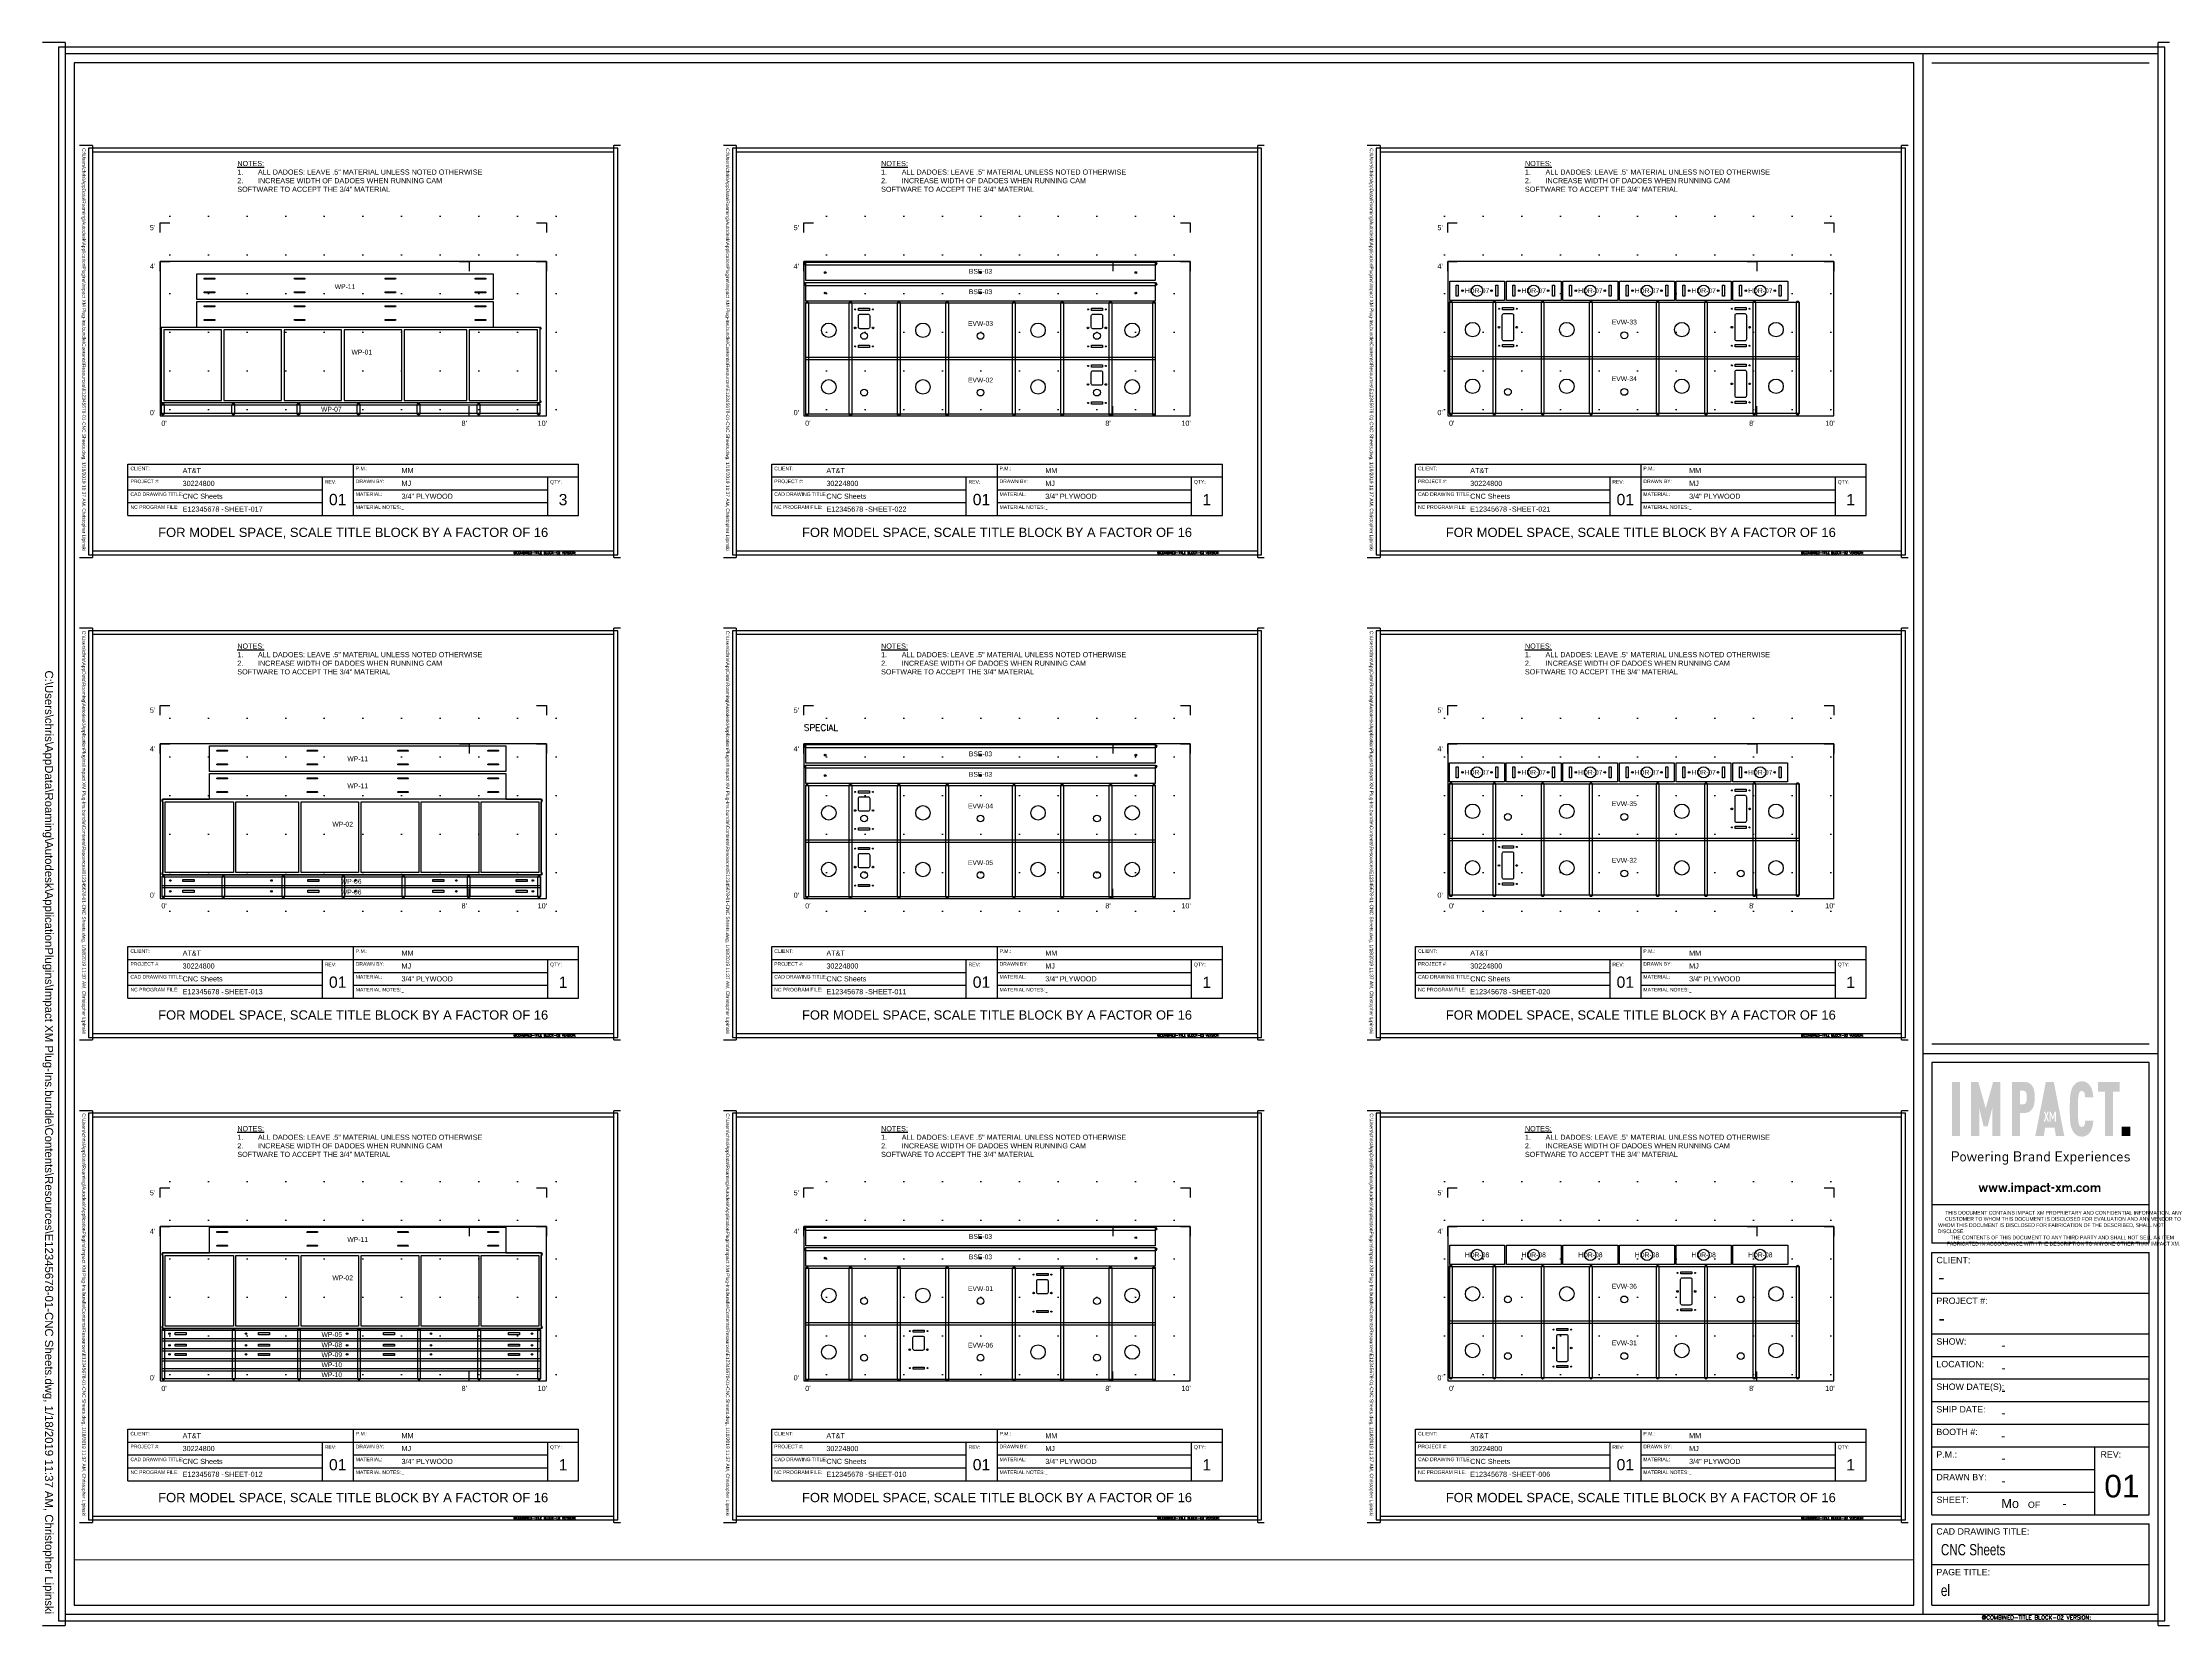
# Paper-space layout '02-Layout1 (2)' of a CAD drawing. Header units: inches. Extents: x -0.2 to 23.2, y -0.1 to 17.4.
# The model-space entities are those that its viewports show. They can reach past a viewport. Long polylines and large blocks are cut down to what shows.
import ezdxf
from ezdxf.enums import TextEntityAlignment as Align

# ---------------------------------------------------------------- set-up
doc = ezdxf.new("R2010")
doc.units = ezdxf.units.IN
doc.header["$MEASUREMENT"] = 0
doc.layers.get('Defpoints').update_dxf_attribs({"true_color": 0xff8080})
for name, color, linetype in [('0_GRID', 11, 'Continuous'), ('MD_Annotation', 4, 'Continuous'), ('MD_Title Blocks', 40, 'Continuous'), ('NC_Dado 0.25 Deep', 151, 'Continuous'), ('NC_Dado 0.313 Deep', 145, 'Continuous'), ('NC_Drill_D0.313', 20, 'Continuous'), ('NC_Drill_D0.5', 104, 'Continuous'), ('NC_Inside', 230, 'Continuous'), ('NC_Inside - 0.250T', 230, 'Continuous'), ('NC_Material', 5, 'Continuous'), ('NC_Outside', 74, 'Continuous')]:
    doc.layers.add(name, color=color, linetype=linetype)
doc.layers.add('Viewports', color=7, linetype='Continuous', true_color=0xc0c0ff, plot=False)
doc.styles.add('ANNO', font='swissli.ttf')
doc.styles.add('ANNO NARROW', font='swisscli.ttf')
doc.styles.get("Standard").update_dxf_attribs({"font": 'simplex.shx'})

# ---------------------------------------------------------------- blocks, each defined once
blk = doc.blocks.new('TBLOCK-DISCLAIMER-02')
at = {"color": 9, "insert": (-1.75, 0.26875), "char_height": 0.03075, "width": 1.67, "attachment_point": 1, "style": 'ANNO'}
blk.add_mtext('\\pi0.06131;{\\W0.85;THIS DOCUMENT CONTAINS IMPACT XM PROPRIETARY AND CONFIDENTIAL INFORMATION. ANY \\P\\pi0.05956;CUSTOMER TO WHOM THIS DOCUMENT IS DISCLOSED FOR EVALUATION AND ANY VENDOR TO \\P\\pi0.00228;WHOM THIS DOCUMENT IS DISCLOSED FOR FABRICATION OF THE DESCRIBED, SHALL NOT DISCLOSE \\P\\pi0.10517;THE CONTENTS OF THIS DOCUMENT TO ANY THIRD PARTY AND SHALL NOT SELL AN ITEM \\P\\pi0.0738;FABRICATED IN ACCORDANCE WITH THE DESCRIPTION TO ANYONE OTHER THAN IMPACT XM.}', dxfattribs=at)
blk = doc.blocks.new('TBLOCK-IMPACT LOGO-02')
at = {"true_color": 0x323232}
h = blk.add_hatch(color=250, dxfattribs=at)
h.dxf.hatch_style = 2
h.paths.add_polyline_path([(-2.178, 0.761), (-2.178, 1.359), (-2.088, 1.359), (-2.088, 0.761)])
h = blk.add_hatch(color=250, dxfattribs=at)
h.dxf.hatch_style = 2
h.paths.add_polyline_path([(-1.733, 0.761), (-1.733, 1.073), (-1.783, 0.868), (-1.829, 0.868), (-1.877, 1.072), (-1.877, 0.761), (-1.966, 0.761), (-1.966, 1.359), (-1.887, 1.359), (-1.805, 1.066), (-1.723, 1.359), (-1.644, 1.359), (-1.644, 0.761)])
h = blk.add_hatch(color=250, dxfattribs=at)
h.dxf.hatch_style = 2
edge = h.paths.add_edge_path()
edge.add_spline(control_points=[(-1.389, 1.015), (-1.389, 1.015), (-1.426, 1.015), (-1.426, 1.015), (-1.426, 1.015), (-1.426, 0.76), (-1.426, 0.76), (-1.426, 0.76), (-1.516, 0.76), (-1.516, 0.76), (-1.516, 0.76), (-1.516, 1.36), (-1.516, 1.36), (-1.516, 1.36), (-1.389, 1.36), (-1.389, 1.36), (-1.292, 1.36), (-1.263, 1.294), (-1.263, 1.189), (-1.263, 1.083), (-1.292, 1.015), (-1.389, 1.015)], knot_values=[0, 0, 0, 0, 1, 1, 1, 2, 2, 2, 3, 3, 3, 4, 4, 4, 5, 5, 5, 6, 6, 6, 7, 7, 7, 7], degree=3, periodic=0)
edge = h.paths.add_edge_path()
edge.add_spline(control_points=[(-1.388, 1.263), (-1.388, 1.263), (-1.426, 1.263), (-1.426, 1.263), (-1.426, 1.263), (-1.426, 1.112), (-1.426, 1.112), (-1.426, 1.112), (-1.388, 1.112), (-1.388, 1.112), (-1.354, 1.112), (-1.352, 1.154), (-1.352, 1.188), (-1.352, 1.222), (-1.354, 1.263), (-1.388, 1.263)], knot_values=[0, 0, 0, 0, 1, 1, 1, 2, 2, 2, 3, 3, 3, 4, 4, 4, 5, 5, 5, 5], degree=3, periodic=0)
h = blk.add_hatch(color=30)
h.dxf.hatch_style = 1
h.paths.add_polyline_path([(-1.1, 1.031), (-1.087, 1.031), (-1.065, 0.97), (-1.042, 1.031), (-1.03, 1.031), (-1.03, 0.92), (-1.043, 0.92), (-1.043, 0.999), (-1.061, 0.947), (-1.069, 0.947), (-1.086, 0.998), (-1.086, 0.92), (-1.1, 0.92)], flags=16)
h.paths.add_polyline_path([(-1.162, 1.031), (-1.148, 1.031), (-1.135, 0.991), (-1.122, 1.031), (-1.108, 1.031), (-1.128, 0.978), (-1.106, 0.92), (-1.12, 0.92), (-1.135, 0.964), (-1.149, 0.92), (-1.164, 0.92), (-1.143, 0.978)], flags=16)
h.paths.add_polyline_path([(-1.141, 1.359), (-1.053, 1.359), (-0.937, 0.761), (-1.03, 0.761), (-1.045, 0.854), (-1.149, 0.854), (-1.163, 0.761), (-1.257, 0.761)])
h = blk.add_hatch(color=250, dxfattribs=at)
h.dxf.hatch_style = 2
edge = h.paths.add_edge_path()
edge.add_spline(control_points=[(-0.657, 0.797), (-0.68, 0.768), (-0.707, 0.754), (-0.744, 0.754), (-0.795, 0.754), (-0.821, 0.781), (-0.842, 0.814), (-0.878, 0.871), (-0.876, 0.979), (-0.876, 1.059), (-0.876, 1.14), (-0.878, 1.249), (-0.842, 1.307), (-0.821, 1.339), (-0.795, 1.366), (-0.744, 1.366), (-0.707, 1.366), (-0.68, 1.352), (-0.657, 1.323), (-0.634, 1.294), (-0.619, 1.247), (-0.617, 1.19), (-0.617, 1.19), (-0.707, 1.19), (-0.707, 1.19), (-0.708, 1.206), (-0.709, 1.223), (-0.714, 1.236), (-0.719, 1.25), (-0.728, 1.259), (-0.744, 1.259), (-0.761, 1.259), (-0.769, 1.249), (-0.774, 1.235), (-0.785, 1.207), (-0.786, 1.132), (-0.786, 1.06), (-0.786, 0.988), (-0.785, 0.913), (-0.774, 0.885), (-0.769, 0.872), (-0.761, 0.862), (-0.744, 0.862), (-0.728, 0.862), (-0.718, 0.871), (-0.713, 0.885), (-0.708, 0.898), (-0.707, 0.915), (-0.706, 0.932), (-0.706, 0.932), (-0.617, 0.932), (-0.617, 0.932), (-0.619, 0.874), (-0.634, 0.826), (-0.657, 0.797)], knot_values=[0, 0, 0, 0, 1, 1, 1, 2, 2, 2, 3, 3, 3, 4, 4, 4, 5, 5, 5, 6, 6, 6, 7, 7, 7, 8, 8, 8, 9, 9, 9, 10, 10, 10, 11, 11, 11, 12, 12, 12, 13, 13, 13, 14, 14, 14, 15, 15, 15, 16, 16, 16, 17, 17, 17, 18, 18, 18, 18], degree=3, periodic=0)
h = blk.add_hatch(color=250, dxfattribs=at)
h.dxf.hatch_style = 2
h.paths.add_polyline_path([(-0.399, 1.252), (-0.399, 0.761), (-0.489, 0.761), (-0.489, 1.252), (-0.565, 1.252), (-0.565, 1.359), (-0.324, 1.359), (-0.324, 1.252)])
h = blk.add_hatch(color=30)
h.dxf.hatch_style = 2
h.paths.add_polyline_path([(-0.303, 0.76), (-0.303, 0.865), (-0.209, 0.865), (-0.209, 0.76)])
h = blk.add_hatch(color=250, dxfattribs=at)
h.dxf.hatch_style = 2
edge = h.paths.add_edge_path()
edge.add_spline(control_points=[(-2.136, 0.526), (-2.136, 0.526), (-2.166, 0.526), (-2.166, 0.526), (-2.166, 0.526), (-2.166, 0.48), (-2.166, 0.48), (-2.166, 0.48), (-2.178, 0.48), (-2.178, 0.48), (-2.178, 0.48), (-2.178, 0.592), (-2.178, 0.592), (-2.178, 0.592), (-2.136, 0.592), (-2.136, 0.592), (-2.115, 0.592), (-2.101, 0.58), (-2.101, 0.559), (-2.101, 0.539), (-2.115, 0.526), (-2.136, 0.526)], knot_values=[0, 0, 0, 0, 1, 1, 1, 2, 2, 2, 3, 3, 3, 4, 4, 4, 5, 5, 5, 6, 6, 6, 7, 7, 7, 7], degree=3, periodic=0)
edge = h.paths.add_edge_path()
edge.add_spline(control_points=[(-2.137, 0.582), (-2.137, 0.582), (-2.166, 0.582), (-2.166, 0.582), (-2.166, 0.582), (-2.166, 0.537), (-2.166, 0.537), (-2.166, 0.537), (-2.137, 0.537), (-2.137, 0.537), (-2.123, 0.537), (-2.113, 0.544), (-2.113, 0.559), (-2.113, 0.574), (-2.123, 0.582), (-2.137, 0.582)], knot_values=[0, 0, 0, 0, 1, 1, 1, 2, 2, 2, 3, 3, 3, 4, 4, 4, 5, 5, 5, 5], degree=3, periodic=0)
h = blk.add_hatch(color=250, dxfattribs=at)
h.dxf.hatch_style = 2
edge = h.paths.add_edge_path()
edge.add_spline(control_points=[(-2.033, 0.488), (-2.039, 0.482), (-2.046, 0.479), (-2.056, 0.479), (-2.065, 0.479), (-2.073, 0.482), (-2.078, 0.488), (-2.086, 0.496), (-2.087, 0.507), (-2.087, 0.519), (-2.087, 0.531), (-2.086, 0.542), (-2.078, 0.55), (-2.073, 0.555), (-2.065, 0.559), (-2.056, 0.559), (-2.046, 0.559), (-2.039, 0.555), (-2.033, 0.55), (-2.025, 0.542), (-2.024, 0.531), (-2.024, 0.519), (-2.024, 0.507), (-2.025, 0.496), (-2.033, 0.488)], knot_values=[0, 0, 0, 0, 1, 1, 1, 2, 2, 2, 3, 3, 3, 4, 4, 4, 5, 5, 5, 6, 6, 6, 7, 7, 7, 8, 8, 8, 8], degree=3, periodic=0)
edge = h.paths.add_edge_path()
edge.add_spline(control_points=[(-2.041, 0.543), (-2.045, 0.546), (-2.05, 0.548), (-2.056, 0.548), (-2.061, 0.548), (-2.066, 0.546), (-2.07, 0.543), (-2.075, 0.537), (-2.076, 0.527), (-2.076, 0.519), (-2.076, 0.51), (-2.075, 0.5), (-2.07, 0.494), (-2.066, 0.491), (-2.061, 0.489), (-2.056, 0.489), (-2.05, 0.489), (-2.045, 0.491), (-2.041, 0.494), (-2.036, 0.5), (-2.035, 0.51), (-2.035, 0.519), (-2.035, 0.527), (-2.036, 0.537), (-2.041, 0.543)], knot_values=[0, 0, 0, 0, 1, 1, 1, 2, 2, 2, 3, 3, 3, 4, 4, 4, 5, 5, 5, 6, 6, 6, 7, 7, 7, 8, 8, 8, 8], degree=3, periodic=0)
h = blk.add_hatch(color=250, dxfattribs=at)
h.dxf.hatch_style = 2
h.paths.add_polyline_path([(-1.927, 0.48), (-1.938, 0.48), (-1.958, 0.54), (-1.979, 0.48), (-1.989, 0.48), (-2.014, 0.558), (-2.002, 0.558), (-1.984, 0.495), (-1.963, 0.558), (-1.954, 0.558), (-1.933, 0.495), (-1.915, 0.558), (-1.903, 0.558)])
h = blk.add_hatch(color=250, dxfattribs=at)
h.dxf.hatch_style = 2
edge = h.paths.add_edge_path()
edge.add_spline(control_points=[(-1.882, 0.516), (-1.882, 0.498), (-1.874, 0.489), (-1.859, 0.489), (-1.85, 0.489), (-1.845, 0.491), (-1.839, 0.497), (-1.839, 0.497), (-1.831, 0.491), (-1.831, 0.491), (-1.839, 0.483), (-1.846, 0.479), (-1.859, 0.479), (-1.88, 0.479), (-1.893, 0.491), (-1.893, 0.519), (-1.893, 0.544), (-1.881, 0.559), (-1.861, 0.559), (-1.841, 0.559), (-1.829, 0.544), (-1.829, 0.521), (-1.829, 0.521), (-1.829, 0.516), (-1.829, 0.516), (-1.829, 0.516), (-1.882, 0.516), (-1.882, 0.516)], knot_values=[0, 0, 0, 0, 1, 1, 1, 2, 2, 2, 3, 3, 3, 4, 4, 4, 5, 5, 5, 6, 6, 6, 7, 7, 7, 8, 8, 8, 9, 9, 9, 9], degree=3, periodic=0)
edge = h.paths.add_edge_path()
edge.add_spline(control_points=[(-1.843, 0.537), (-1.846, 0.544), (-1.853, 0.549), (-1.861, 0.549), (-1.87, 0.549), (-1.877, 0.544), (-1.88, 0.537), (-1.881, 0.533), (-1.882, 0.53), (-1.882, 0.524), (-1.882, 0.524), (-1.841, 0.524), (-1.841, 0.524), (-1.841, 0.53), (-1.841, 0.533), (-1.843, 0.537)], knot_values=[0, 0, 0, 0, 1, 1, 1, 2, 2, 2, 3, 3, 3, 4, 4, 4, 5, 5, 5, 5], degree=3, periodic=0)
h = blk.add_hatch(color=250, dxfattribs=at)
h.dxf.hatch_style = 2
edge = h.paths.add_edge_path()
edge.add_spline(control_points=[(-1.763, 0.543), (-1.767, 0.547), (-1.771, 0.548), (-1.777, 0.548), (-1.788, 0.548), (-1.795, 0.539), (-1.795, 0.527), (-1.795, 0.527), (-1.795, 0.48), (-1.795, 0.48), (-1.795, 0.48), (-1.807, 0.48), (-1.807, 0.48), (-1.807, 0.48), (-1.807, 0.558), (-1.807, 0.558), (-1.807, 0.558), (-1.795, 0.558), (-1.795, 0.558), (-1.795, 0.558), (-1.795, 0.548), (-1.795, 0.548), (-1.791, 0.555), (-1.782, 0.559), (-1.773, 0.559), (-1.766, 0.559), (-1.76, 0.557), (-1.755, 0.551), (-1.755, 0.551), (-1.763, 0.543), (-1.763, 0.543)], knot_values=[0, 0, 0, 0, 1, 1, 1, 2, 2, 2, 3, 3, 3, 4, 4, 4, 5, 5, 5, 6, 6, 6, 7, 7, 7, 8, 8, 8, 9, 9, 9, 10, 10, 10, 10], degree=3, periodic=0)
h = blk.add_hatch(color=250, dxfattribs=at)
h.dxf.hatch_style = 2
h.paths.add_polyline_path([(-1.742, 0.58), (-1.742, 0.593), (-1.729, 0.593), (-1.729, 0.58)])
h.paths.add_polyline_path([(-1.742, 0.48), (-1.742, 0.558), (-1.73, 0.558), (-1.73, 0.48)])
h = blk.add_hatch(color=250, dxfattribs=at)
h.dxf.hatch_style = 2
edge = h.paths.add_edge_path()
edge.add_spline(control_points=[(-1.653, 0.48), (-1.653, 0.48), (-1.653, 0.528), (-1.653, 0.528), (-1.653, 0.541), (-1.661, 0.548), (-1.672, 0.548), (-1.684, 0.548), (-1.692, 0.541), (-1.692, 0.528), (-1.692, 0.528), (-1.692, 0.48), (-1.692, 0.48), (-1.692, 0.48), (-1.703, 0.48), (-1.703, 0.48), (-1.703, 0.48), (-1.703, 0.558), (-1.703, 0.558), (-1.703, 0.558), (-1.692, 0.558), (-1.692, 0.558), (-1.692, 0.558), (-1.692, 0.549), (-1.692, 0.549), (-1.686, 0.555), (-1.678, 0.559), (-1.67, 0.559), (-1.661, 0.559), (-1.655, 0.556), (-1.65, 0.551), (-1.644, 0.546), (-1.642, 0.539), (-1.642, 0.53), (-1.642, 0.53), (-1.642, 0.48), (-1.642, 0.48), (-1.642, 0.48), (-1.653, 0.48), (-1.653, 0.48)], knot_values=[0, 0, 0, 0, 1, 1, 1, 2, 2, 2, 3, 3, 3, 4, 4, 4, 5, 5, 5, 6, 6, 6, 7, 7, 7, 8, 8, 8, 9, 9, 9, 10, 10, 10, 11, 11, 11, 12, 12, 12, 13, 13, 13, 13], degree=3, periodic=0)
h = blk.add_hatch(color=250, dxfattribs=at)
h.dxf.hatch_style = 2
edge = h.paths.add_edge_path()
edge.add_spline(control_points=[(-1.59, 0.444), (-1.602, 0.444), (-1.609, 0.447), (-1.617, 0.454), (-1.617, 0.454), (-1.609, 0.461), (-1.609, 0.461), (-1.604, 0.456), (-1.6, 0.454), (-1.591, 0.454), (-1.576, 0.454), (-1.569, 0.464), (-1.569, 0.478), (-1.569, 0.478), (-1.569, 0.49), (-1.569, 0.49), (-1.576, 0.482), (-1.583, 0.48), (-1.591, 0.48), (-1.599, 0.48), (-1.606, 0.483), (-1.61, 0.487), (-1.618, 0.494), (-1.62, 0.507), (-1.62, 0.519), (-1.62, 0.532), (-1.618, 0.544), (-1.61, 0.552), (-1.606, 0.556), (-1.599, 0.559), (-1.591, 0.559), (-1.583, 0.559), (-1.576, 0.557), (-1.569, 0.548), (-1.569, 0.548), (-1.569, 0.558), (-1.569, 0.558), (-1.569, 0.558), (-1.558, 0.558), (-1.558, 0.558), (-1.558, 0.558), (-1.558, 0.477), (-1.558, 0.477), (-1.558, 0.458), (-1.57, 0.444), (-1.59, 0.444)], knot_values=[0, 0, 0, 0, 1, 1, 1, 2, 2, 2, 3, 3, 3, 4, 4, 4, 5, 5, 5, 6, 6, 6, 7, 7, 7, 8, 8, 8, 9, 9, 9, 10, 10, 10, 11, 11, 11, 12, 12, 12, 13, 13, 13, 14, 14, 14, 15, 15, 15, 15], degree=3, periodic=0)
edge = h.paths.add_edge_path()
edge.add_spline(control_points=[(-1.589, 0.548), (-1.606, 0.548), (-1.608, 0.534), (-1.608, 0.519), (-1.608, 0.505), (-1.606, 0.49), (-1.589, 0.49), (-1.572, 0.49), (-1.569, 0.505), (-1.569, 0.519), (-1.569, 0.534), (-1.572, 0.548), (-1.589, 0.548)], knot_values=[0, 0, 0, 0, 1, 1, 1, 2, 2, 2, 3, 3, 3, 4, 4, 4, 4], degree=3, periodic=0)
h = blk.add_hatch(color=250, dxfattribs=at)
h.dxf.hatch_style = 2
edge = h.paths.add_edge_path()
edge.add_spline(control_points=[(-1.447, 0.48), (-1.447, 0.48), (-1.491, 0.48), (-1.491, 0.48), (-1.491, 0.48), (-1.491, 0.592), (-1.491, 0.592), (-1.491, 0.592), (-1.449, 0.592), (-1.449, 0.592), (-1.429, 0.592), (-1.415, 0.581), (-1.415, 0.562), (-1.415, 0.55), (-1.422, 0.541), (-1.432, 0.538), (-1.421, 0.534), (-1.414, 0.524), (-1.414, 0.511), (-1.414, 0.49), (-1.427, 0.48), (-1.447, 0.48)], knot_values=[0, 0, 0, 0, 1, 1, 1, 2, 2, 2, 3, 3, 3, 4, 4, 4, 5, 5, 5, 6, 6, 6, 7, 7, 7, 7], degree=3, periodic=0)
edge = h.paths.add_edge_path()
edge.add_spline(control_points=[(-1.45, 0.582), (-1.45, 0.582), (-1.479, 0.582), (-1.479, 0.582), (-1.479, 0.582), (-1.479, 0.543), (-1.479, 0.543), (-1.479, 0.543), (-1.45, 0.543), (-1.45, 0.543), (-1.437, 0.543), (-1.427, 0.549), (-1.427, 0.562), (-1.427, 0.576), (-1.437, 0.582), (-1.45, 0.582)], knot_values=[0, 0, 0, 0, 1, 1, 1, 2, 2, 2, 3, 3, 3, 4, 4, 4, 5, 5, 5, 5], degree=3, periodic=0)
edge = h.paths.add_edge_path()
edge.add_spline(control_points=[(-1.448, 0.532), (-1.448, 0.532), (-1.479, 0.532), (-1.479, 0.532), (-1.479, 0.532), (-1.479, 0.49), (-1.479, 0.49), (-1.479, 0.49), (-1.448, 0.49), (-1.448, 0.49), (-1.434, 0.49), (-1.426, 0.498), (-1.426, 0.511), (-1.426, 0.524), (-1.434, 0.532), (-1.448, 0.532)], knot_values=[0, 0, 0, 0, 1, 1, 1, 2, 2, 2, 3, 3, 3, 4, 4, 4, 5, 5, 5, 5], degree=3, periodic=0)
h = blk.add_hatch(color=250, dxfattribs=at)
h.dxf.hatch_style = 2
edge = h.paths.add_edge_path()
edge.add_spline(control_points=[(-1.345, 0.543), (-1.349, 0.547), (-1.353, 0.548), (-1.359, 0.548), (-1.37, 0.548), (-1.377, 0.539), (-1.377, 0.527), (-1.377, 0.527), (-1.377, 0.48), (-1.377, 0.48), (-1.377, 0.48), (-1.389, 0.48), (-1.389, 0.48), (-1.389, 0.48), (-1.389, 0.558), (-1.389, 0.558), (-1.389, 0.558), (-1.377, 0.558), (-1.377, 0.558), (-1.377, 0.558), (-1.377, 0.548), (-1.377, 0.548), (-1.373, 0.555), (-1.365, 0.559), (-1.355, 0.559), (-1.348, 0.559), (-1.342, 0.557), (-1.337, 0.551), (-1.337, 0.551), (-1.345, 0.543), (-1.345, 0.543)], knot_values=[0, 0, 0, 0, 1, 1, 1, 2, 2, 2, 3, 3, 3, 4, 4, 4, 5, 5, 5, 6, 6, 6, 7, 7, 7, 8, 8, 8, 9, 9, 9, 10, 10, 10, 10], degree=3, periodic=0)
h = blk.add_hatch(color=250, dxfattribs=at)
h.dxf.hatch_style = 2
edge = h.paths.add_edge_path()
edge.add_spline(control_points=[(-1.281, 0.48), (-1.281, 0.48), (-1.281, 0.487), (-1.281, 0.487), (-1.287, 0.481), (-1.293, 0.479), (-1.303, 0.479), (-1.314, 0.479), (-1.321, 0.481), (-1.326, 0.486), (-1.329, 0.49), (-1.331, 0.495), (-1.331, 0.502), (-1.331, 0.515), (-1.322, 0.524), (-1.304, 0.524), (-1.304, 0.524), (-1.281, 0.524), (-1.281, 0.524), (-1.281, 0.524), (-1.281, 0.532), (-1.281, 0.532), (-1.281, 0.543), (-1.287, 0.549), (-1.301, 0.549), (-1.311, 0.549), (-1.316, 0.546), (-1.321, 0.54), (-1.321, 0.54), (-1.328, 0.547), (-1.328, 0.547), (-1.321, 0.556), (-1.313, 0.559), (-1.301, 0.559), (-1.28, 0.559), (-1.27, 0.549), (-1.27, 0.533), (-1.27, 0.533), (-1.27, 0.48), (-1.27, 0.48), (-1.27, 0.48), (-1.281, 0.48), (-1.281, 0.48)], knot_values=[0, 0, 0, 0, 1, 1, 1, 2, 2, 2, 3, 3, 3, 4, 4, 4, 5, 5, 5, 6, 6, 6, 7, 7, 7, 8, 8, 8, 9, 9, 9, 10, 10, 10, 11, 11, 11, 12, 12, 12, 13, 13, 13, 14, 14, 14, 14], degree=3, periodic=0)
edge = h.paths.add_edge_path()
edge.add_spline(control_points=[(-1.281, 0.516), (-1.281, 0.516), (-1.303, 0.516), (-1.303, 0.516), (-1.315, 0.516), (-1.32, 0.511), (-1.32, 0.502), (-1.32, 0.493), (-1.315, 0.488), (-1.302, 0.488), (-1.296, 0.488), (-1.29, 0.489), (-1.285, 0.494), (-1.282, 0.496), (-1.281, 0.501), (-1.281, 0.507), (-1.281, 0.507), (-1.281, 0.516), (-1.281, 0.516)], knot_values=[0, 0, 0, 0, 1, 1, 1, 2, 2, 2, 3, 3, 3, 4, 4, 4, 5, 5, 5, 6, 6, 6, 6], degree=3, periodic=0)
h = blk.add_hatch(color=250, dxfattribs=at)
h.dxf.hatch_style = 2
edge = h.paths.add_edge_path()
edge.add_spline(control_points=[(-1.193, 0.48), (-1.193, 0.48), (-1.193, 0.528), (-1.193, 0.528), (-1.193, 0.541), (-1.201, 0.548), (-1.213, 0.548), (-1.224, 0.548), (-1.232, 0.541), (-1.232, 0.528), (-1.232, 0.528), (-1.232, 0.48), (-1.232, 0.48), (-1.232, 0.48), (-1.243, 0.48), (-1.243, 0.48), (-1.243, 0.48), (-1.243, 0.558), (-1.243, 0.558), (-1.243, 0.558), (-1.232, 0.558), (-1.232, 0.558), (-1.232, 0.558), (-1.232, 0.549), (-1.232, 0.549), (-1.226, 0.555), (-1.219, 0.559), (-1.21, 0.559), (-1.202, 0.559), (-1.195, 0.556), (-1.19, 0.551), (-1.185, 0.546), (-1.182, 0.539), (-1.182, 0.53), (-1.182, 0.53), (-1.182, 0.48), (-1.182, 0.48), (-1.182, 0.48), (-1.193, 0.48), (-1.193, 0.48)], knot_values=[0, 0, 0, 0, 1, 1, 1, 2, 2, 2, 3, 3, 3, 4, 4, 4, 5, 5, 5, 6, 6, 6, 7, 7, 7, 8, 8, 8, 9, 9, 9, 10, 10, 10, 11, 11, 11, 12, 12, 12, 13, 13, 13, 13], degree=3, periodic=0)
h = blk.add_hatch(color=250, dxfattribs=at)
h.dxf.hatch_style = 2
edge = h.paths.add_edge_path()
edge.add_spline(control_points=[(-1.109, 0.48), (-1.109, 0.48), (-1.109, 0.489), (-1.109, 0.489), (-1.116, 0.481), (-1.123, 0.479), (-1.131, 0.479), (-1.139, 0.479), (-1.146, 0.481), (-1.15, 0.485), (-1.158, 0.493), (-1.16, 0.506), (-1.16, 0.519), (-1.16, 0.531), (-1.158, 0.544), (-1.15, 0.552), (-1.146, 0.556), (-1.139, 0.559), (-1.131, 0.559), (-1.123, 0.559), (-1.116, 0.557), (-1.109, 0.549), (-1.109, 0.549), (-1.109, 0.592), (-1.109, 0.592), (-1.109, 0.592), (-1.098, 0.592), (-1.098, 0.592), (-1.098, 0.592), (-1.098, 0.48), (-1.098, 0.48), (-1.098, 0.48), (-1.109, 0.48), (-1.109, 0.48)], knot_values=[0, 0, 0, 0, 1, 1, 1, 2, 2, 2, 3, 3, 3, 4, 4, 4, 5, 5, 5, 6, 6, 6, 7, 7, 7, 8, 8, 8, 9, 9, 9, 10, 10, 10, 11, 11, 11, 11], degree=3, periodic=0)
edge = h.paths.add_edge_path()
edge.add_spline(control_points=[(-1.129, 0.548), (-1.146, 0.548), (-1.149, 0.534), (-1.149, 0.519), (-1.149, 0.503), (-1.146, 0.489), (-1.129, 0.489), (-1.112, 0.489), (-1.109, 0.503), (-1.109, 0.519), (-1.109, 0.534), (-1.112, 0.548), (-1.129, 0.548)], knot_values=[0, 0, 0, 0, 1, 1, 1, 2, 2, 2, 3, 3, 3, 4, 4, 4, 4], degree=3, periodic=0)
h = blk.add_hatch(color=250, dxfattribs=at)
h.dxf.hatch_style = 2
h.paths.add_polyline_path([(-1.031, 0.48), (-1.031, 0.592), (-0.961, 0.592), (-0.961, 0.582), (-1.019, 0.582), (-1.019, 0.542), (-0.97, 0.542), (-0.97, 0.531), (-1.019, 0.531), (-1.019, 0.49), (-0.961, 0.49), (-0.961, 0.48)])
h = blk.add_hatch(color=250, dxfattribs=at)
h.dxf.hatch_style = 2
h.paths.add_polyline_path([(-0.897, 0.48), (-0.916, 0.51), (-0.935, 0.48), (-0.949, 0.48), (-0.922, 0.519), (-0.947, 0.558), (-0.934, 0.558), (-0.916, 0.529), (-0.898, 0.558), (-0.884, 0.558), (-0.91, 0.519), (-0.883, 0.48)])
h = blk.add_hatch(color=250, dxfattribs=at)
h.dxf.hatch_style = 2
edge = h.paths.add_edge_path()
edge.add_spline(control_points=[(-0.813, 0.485), (-0.817, 0.481), (-0.824, 0.479), (-0.832, 0.479), (-0.84, 0.479), (-0.848, 0.481), (-0.854, 0.489), (-0.854, 0.489), (-0.854, 0.445), (-0.854, 0.445), (-0.854, 0.445), (-0.865, 0.445), (-0.865, 0.445), (-0.865, 0.445), (-0.865, 0.558), (-0.865, 0.558), (-0.865, 0.558), (-0.854, 0.558), (-0.854, 0.558), (-0.854, 0.558), (-0.854, 0.548), (-0.854, 0.548), (-0.848, 0.557), (-0.84, 0.559), (-0.832, 0.559), (-0.824, 0.559), (-0.817, 0.556), (-0.813, 0.552), (-0.805, 0.544), (-0.803, 0.531), (-0.803, 0.519), (-0.803, 0.506), (-0.805, 0.493), (-0.813, 0.485)], knot_values=[0, 0, 0, 0, 1, 1, 1, 2, 2, 2, 3, 3, 3, 4, 4, 4, 5, 5, 5, 6, 6, 6, 7, 7, 7, 8, 8, 8, 9, 9, 9, 10, 10, 10, 11, 11, 11, 11], degree=3, periodic=0)
edge = h.paths.add_edge_path()
edge.add_spline(control_points=[(-0.834, 0.548), (-0.851, 0.548), (-0.854, 0.534), (-0.854, 0.519), (-0.854, 0.503), (-0.851, 0.489), (-0.834, 0.489), (-0.817, 0.489), (-0.815, 0.503), (-0.815, 0.519), (-0.815, 0.534), (-0.817, 0.548), (-0.834, 0.548)], knot_values=[0, 0, 0, 0, 1, 1, 1, 2, 2, 2, 3, 3, 3, 4, 4, 4, 4], degree=3, periodic=0)
h = blk.add_hatch(color=250, dxfattribs=at)
h.dxf.hatch_style = 2
edge = h.paths.add_edge_path()
edge.add_spline(control_points=[(-0.773, 0.516), (-0.773, 0.498), (-0.765, 0.489), (-0.75, 0.489), (-0.741, 0.489), (-0.736, 0.491), (-0.73, 0.497), (-0.73, 0.497), (-0.722, 0.491), (-0.722, 0.491), (-0.73, 0.483), (-0.737, 0.479), (-0.751, 0.479), (-0.771, 0.479), (-0.785, 0.491), (-0.785, 0.519), (-0.785, 0.544), (-0.773, 0.559), (-0.753, 0.559), (-0.733, 0.559), (-0.721, 0.544), (-0.721, 0.521), (-0.721, 0.521), (-0.721, 0.516), (-0.721, 0.516), (-0.721, 0.516), (-0.773, 0.516), (-0.773, 0.516)], knot_values=[0, 0, 0, 0, 1, 1, 1, 2, 2, 2, 3, 3, 3, 4, 4, 4, 5, 5, 5, 6, 6, 6, 7, 7, 7, 8, 8, 8, 9, 9, 9, 9], degree=3, periodic=0)
edge = h.paths.add_edge_path()
edge.add_spline(control_points=[(-0.735, 0.537), (-0.738, 0.544), (-0.745, 0.549), (-0.753, 0.549), (-0.761, 0.549), (-0.768, 0.544), (-0.771, 0.537), (-0.773, 0.533), (-0.773, 0.53), (-0.773, 0.524), (-0.773, 0.524), (-0.732, 0.524), (-0.732, 0.524), (-0.732, 0.53), (-0.733, 0.533), (-0.735, 0.537)], knot_values=[0, 0, 0, 0, 1, 1, 1, 2, 2, 2, 3, 3, 3, 4, 4, 4, 5, 5, 5, 5], degree=3, periodic=0)
h = blk.add_hatch(color=250, dxfattribs=at)
h.dxf.hatch_style = 2
edge = h.paths.add_edge_path()
edge.add_spline(control_points=[(-0.654, 0.543), (-0.659, 0.547), (-0.662, 0.548), (-0.668, 0.548), (-0.679, 0.548), (-0.687, 0.539), (-0.687, 0.527), (-0.687, 0.527), (-0.687, 0.48), (-0.687, 0.48), (-0.687, 0.48), (-0.698, 0.48), (-0.698, 0.48), (-0.698, 0.48), (-0.698, 0.558), (-0.698, 0.558), (-0.698, 0.558), (-0.687, 0.558), (-0.687, 0.558), (-0.687, 0.558), (-0.687, 0.548), (-0.687, 0.548), (-0.682, 0.555), (-0.674, 0.559), (-0.665, 0.559), (-0.657, 0.559), (-0.652, 0.557), (-0.646, 0.551), (-0.646, 0.551), (-0.654, 0.543), (-0.654, 0.543)], knot_values=[0, 0, 0, 0, 1, 1, 1, 2, 2, 2, 3, 3, 3, 4, 4, 4, 5, 5, 5, 6, 6, 6, 7, 7, 7, 8, 8, 8, 9, 9, 9, 10, 10, 10, 10], degree=3, periodic=0)
h = blk.add_hatch(color=250, dxfattribs=at)
h.dxf.hatch_style = 2
h.paths.add_polyline_path([(-0.634, 0.58), (-0.634, 0.593), (-0.621, 0.593), (-0.621, 0.58)])
h.paths.add_polyline_path([(-0.633, 0.48), (-0.633, 0.558), (-0.621, 0.558), (-0.621, 0.48)])
h = blk.add_hatch(color=250, dxfattribs=at)
h.dxf.hatch_style = 2
edge = h.paths.add_edge_path()
edge.add_spline(control_points=[(-0.587, 0.516), (-0.587, 0.498), (-0.579, 0.489), (-0.564, 0.489), (-0.555, 0.489), (-0.55, 0.491), (-0.544, 0.497), (-0.544, 0.497), (-0.536, 0.491), (-0.536, 0.491), (-0.544, 0.483), (-0.551, 0.479), (-0.565, 0.479), (-0.585, 0.479), (-0.599, 0.491), (-0.599, 0.519), (-0.599, 0.544), (-0.586, 0.559), (-0.567, 0.559), (-0.546, 0.559), (-0.535, 0.544), (-0.535, 0.521), (-0.535, 0.521), (-0.535, 0.516), (-0.535, 0.516), (-0.535, 0.516), (-0.587, 0.516), (-0.587, 0.516)], knot_values=[0, 0, 0, 0, 1, 1, 1, 2, 2, 2, 3, 3, 3, 4, 4, 4, 5, 5, 5, 6, 6, 6, 7, 7, 7, 8, 8, 8, 9, 9, 9, 9], degree=3, periodic=0)
edge = h.paths.add_edge_path()
edge.add_spline(control_points=[(-0.548, 0.537), (-0.551, 0.544), (-0.558, 0.549), (-0.567, 0.549), (-0.575, 0.549), (-0.582, 0.544), (-0.585, 0.537), (-0.587, 0.533), (-0.587, 0.53), (-0.587, 0.524), (-0.587, 0.524), (-0.546, 0.524), (-0.546, 0.524), (-0.546, 0.53), (-0.547, 0.533), (-0.548, 0.537)], knot_values=[0, 0, 0, 0, 1, 1, 1, 2, 2, 2, 3, 3, 3, 4, 4, 4, 5, 5, 5, 5], degree=3, periodic=0)
h = blk.add_hatch(color=250, dxfattribs=at)
h.dxf.hatch_style = 2
edge = h.paths.add_edge_path()
edge.add_spline(control_points=[(-0.462, 0.48), (-0.462, 0.48), (-0.462, 0.528), (-0.462, 0.528), (-0.462, 0.541), (-0.469, 0.548), (-0.481, 0.548), (-0.493, 0.548), (-0.501, 0.541), (-0.501, 0.528), (-0.501, 0.528), (-0.501, 0.48), (-0.501, 0.48), (-0.501, 0.48), (-0.512, 0.48), (-0.512, 0.48), (-0.512, 0.48), (-0.512, 0.558), (-0.512, 0.558), (-0.512, 0.558), (-0.501, 0.558), (-0.501, 0.558), (-0.501, 0.558), (-0.501, 0.549), (-0.501, 0.549), (-0.495, 0.555), (-0.487, 0.559), (-0.479, 0.559), (-0.47, 0.559), (-0.463, 0.556), (-0.459, 0.551), (-0.453, 0.546), (-0.451, 0.539), (-0.451, 0.53), (-0.451, 0.53), (-0.451, 0.48), (-0.451, 0.48), (-0.451, 0.48), (-0.462, 0.48), (-0.462, 0.48)], knot_values=[0, 0, 0, 0, 1, 1, 1, 2, 2, 2, 3, 3, 3, 4, 4, 4, 5, 5, 5, 6, 6, 6, 7, 7, 7, 8, 8, 8, 9, 9, 9, 10, 10, 10, 11, 11, 11, 12, 12, 12, 13, 13, 13, 13], degree=3, periodic=0)
h = blk.add_hatch(color=250, dxfattribs=at)
h.dxf.hatch_style = 2
edge = h.paths.add_edge_path()
edge.add_spline(control_points=[(-0.394, 0.479), (-0.414, 0.479), (-0.429, 0.492), (-0.429, 0.519), (-0.429, 0.545), (-0.414, 0.559), (-0.394, 0.559), (-0.383, 0.559), (-0.377, 0.556), (-0.368, 0.547), (-0.368, 0.547), (-0.376, 0.54), (-0.376, 0.54), (-0.382, 0.546), (-0.387, 0.548), (-0.394, 0.548), (-0.402, 0.548), (-0.408, 0.545), (-0.412, 0.54), (-0.416, 0.534), (-0.417, 0.528), (-0.417, 0.519), (-0.417, 0.509), (-0.416, 0.503), (-0.412, 0.498), (-0.408, 0.492), (-0.402, 0.489), (-0.394, 0.489), (-0.387, 0.489), (-0.382, 0.491), (-0.376, 0.498), (-0.376, 0.498), (-0.368, 0.49), (-0.368, 0.49), (-0.377, 0.481), (-0.383, 0.479), (-0.394, 0.479)], knot_values=[0, 0, 0, 0, 1, 1, 1, 2, 2, 2, 3, 3, 3, 4, 4, 4, 5, 5, 5, 6, 6, 6, 7, 7, 7, 8, 8, 8, 9, 9, 9, 10, 10, 10, 11, 11, 11, 12, 12, 12, 12], degree=3, periodic=0)
h = blk.add_hatch(color=250, dxfattribs=at)
h.dxf.hatch_style = 2
edge = h.paths.add_edge_path()
edge.add_spline(control_points=[(-0.344, 0.516), (-0.344, 0.498), (-0.335, 0.489), (-0.321, 0.489), (-0.311, 0.489), (-0.306, 0.491), (-0.3, 0.497), (-0.3, 0.497), (-0.292, 0.491), (-0.292, 0.491), (-0.3, 0.483), (-0.308, 0.479), (-0.321, 0.479), (-0.341, 0.479), (-0.355, 0.491), (-0.355, 0.519), (-0.355, 0.544), (-0.343, 0.559), (-0.323, 0.559), (-0.303, 0.559), (-0.291, 0.544), (-0.291, 0.521), (-0.291, 0.521), (-0.291, 0.516), (-0.291, 0.516), (-0.291, 0.516), (-0.344, 0.516), (-0.344, 0.516)], knot_values=[0, 0, 0, 0, 1, 1, 1, 2, 2, 2, 3, 3, 3, 4, 4, 4, 5, 5, 5, 6, 6, 6, 7, 7, 7, 8, 8, 8, 9, 9, 9, 9], degree=3, periodic=0)
edge = h.paths.add_edge_path()
edge.add_spline(control_points=[(-0.305, 0.537), (-0.308, 0.544), (-0.315, 0.549), (-0.323, 0.549), (-0.331, 0.549), (-0.338, 0.544), (-0.341, 0.537), (-0.343, 0.533), (-0.343, 0.53), (-0.344, 0.524), (-0.344, 0.524), (-0.302, 0.524), (-0.302, 0.524), (-0.303, 0.53), (-0.303, 0.533), (-0.305, 0.537)], knot_values=[0, 0, 0, 0, 1, 1, 1, 2, 2, 2, 3, 3, 3, 4, 4, 4, 5, 5, 5, 5], degree=3, periodic=0)
h = blk.add_hatch(color=250, dxfattribs=at)
h.dxf.hatch_style = 2
edge = h.paths.add_edge_path()
edge.add_spline(control_points=[(-0.244, 0.479), (-0.257, 0.479), (-0.267, 0.482), (-0.276, 0.49), (-0.276, 0.49), (-0.268, 0.497), (-0.268, 0.497), (-0.262, 0.491), (-0.253, 0.488), (-0.244, 0.488), (-0.231, 0.488), (-0.223, 0.493), (-0.223, 0.502), (-0.223, 0.509), (-0.227, 0.513), (-0.236, 0.514), (-0.236, 0.514), (-0.249, 0.515), (-0.249, 0.515), (-0.264, 0.516), (-0.272, 0.523), (-0.272, 0.536), (-0.272, 0.55), (-0.26, 0.559), (-0.243, 0.559), (-0.232, 0.559), (-0.222, 0.556), (-0.215, 0.55), (-0.215, 0.55), (-0.223, 0.543), (-0.223, 0.543), (-0.228, 0.547), (-0.236, 0.549), (-0.244, 0.549), (-0.255, 0.549), (-0.261, 0.544), (-0.261, 0.536), (-0.261, 0.529), (-0.257, 0.525), (-0.247, 0.525), (-0.247, 0.525), (-0.235, 0.523), (-0.235, 0.523), (-0.221, 0.522), (-0.212, 0.517), (-0.212, 0.502), (-0.212, 0.487), (-0.225, 0.479), (-0.244, 0.479)], knot_values=[0, 0, 0, 0, 1, 1, 1, 2, 2, 2, 3, 3, 3, 4, 4, 4, 5, 5, 5, 6, 6, 6, 7, 7, 7, 8, 8, 8, 9, 9, 9, 10, 10, 10, 11, 11, 11, 12, 12, 12, 13, 13, 13, 14, 14, 14, 15, 15, 15, 16, 16, 16, 16], degree=3, periodic=0)
h = blk.add_hatch(color=30)
h.dxf.hatch_style = 2
h.paths.add_polyline_path([(-1.505, 0.244), (-1.505, 0.226), (-1.522, 0.226), (-1.522, 0.244)])
h.paths.add_polyline_path([(-1.505, 0.215), (-1.505, 0.143), (-1.522, 0.143), (-1.522, 0.215)])
h = blk.add_hatch(color=30)
h.dxf.hatch_style = 2
edge = h.paths.add_edge_path()
edge.add_spline(control_points=[(-1.107, 0.203), (-1.107, 0.203), (-1.107, 0.17), (-1.107, 0.17), (-1.107, 0.161), (-1.107, 0.157), (-1.099, 0.157), (-1.096, 0.157), (-1.094, 0.158), (-1.091, 0.158), (-1.091, 0.158), (-1.091, 0.144), (-1.091, 0.144), (-1.097, 0.143), (-1.1, 0.143), (-1.104, 0.143), (-1.107, 0.143), (-1.12, 0.143), (-1.123, 0.151), (-1.124, 0.154), (-1.124, 0.159), (-1.124, 0.166), (-1.124, 0.166), (-1.124, 0.203), (-1.124, 0.203), (-1.124, 0.203), (-1.135, 0.203), (-1.135, 0.203), (-1.135, 0.203), (-1.135, 0.215), (-1.135, 0.215), (-1.135, 0.215), (-1.124, 0.215), (-1.124, 0.215), (-1.124, 0.215), (-1.124, 0.241), (-1.124, 0.241), (-1.124, 0.241), (-1.107, 0.241), (-1.107, 0.241), (-1.107, 0.241), (-1.107, 0.215), (-1.107, 0.215), (-1.107, 0.215), (-1.091, 0.215), (-1.091, 0.215), (-1.091, 0.215), (-1.091, 0.203), (-1.091, 0.203), (-1.091, 0.203), (-1.107, 0.203), (-1.107, 0.203)], knot_values=[0, 0, 0, 0, 1, 1, 1, 2, 2, 2, 3, 3, 3, 4, 4, 4, 5, 5, 5, 6, 6, 6, 7, 7, 7, 8, 8, 8, 9, 9, 9, 10, 10, 10, 11, 11, 11, 12, 12, 12, 13, 13, 13, 14, 14, 14, 15, 15, 15, 16, 16, 16, 17, 17, 17, 17], degree=3, periodic=0)
h = blk.add_hatch(color=30)
h.dxf.hatch_style = 2
h.paths.add_polyline_path([(-1.798, 0.215), (-1.78, 0.215), (-1.802, 0.143), (-1.819, 0.143), (-1.832, 0.189), (-1.846, 0.143), (-1.863, 0.143), (-1.884, 0.215), (-1.866, 0.215), (-1.853, 0.166), (-1.84, 0.215), (-1.824, 0.215), (-1.811, 0.166)])
h = blk.add_hatch(color=30)
h.dxf.hatch_style = 2
h.paths.add_polyline_path([(-1.69, 0.215), (-1.672, 0.215), (-1.694, 0.143), (-1.711, 0.143), (-1.724, 0.189), (-1.738, 0.143), (-1.755, 0.143), (-1.775, 0.215), (-1.757, 0.215), (-1.745, 0.166), (-1.731, 0.215), (-1.716, 0.215), (-1.703, 0.166)])
h = blk.add_hatch(color=30)
h.dxf.hatch_style = 2
h.paths.add_polyline_path([(-1.582, 0.215), (-1.564, 0.215), (-1.585, 0.143), (-1.603, 0.143), (-1.616, 0.189), (-1.629, 0.143), (-1.646, 0.143), (-1.667, 0.215), (-1.649, 0.215), (-1.637, 0.166), (-1.623, 0.215), (-1.608, 0.215), (-1.595, 0.166)])
h = blk.add_hatch(color=30)
h.dxf.hatch_style = 2
h.paths.add_polyline_path([(-1.537, 0.163), (-1.537, 0.143), (-1.556, 0.143), (-1.556, 0.163)])
h = blk.add_hatch(color=30)
h.dxf.hatch_style = 2
edge = h.paths.add_edge_path()
edge.add_spline(control_points=[(-1.486, 0.215), (-1.486, 0.215), (-1.469, 0.215), (-1.469, 0.215), (-1.469, 0.215), (-1.469, 0.207), (-1.469, 0.207), (-1.463, 0.214), (-1.453, 0.217), (-1.446, 0.217), (-1.44, 0.217), (-1.431, 0.215), (-1.426, 0.206), (-1.424, 0.21), (-1.416, 0.217), (-1.403, 0.217), (-1.396, 0.217), (-1.389, 0.215), (-1.384, 0.21), (-1.379, 0.204), (-1.379, 0.196), (-1.379, 0.188), (-1.379, 0.188), (-1.379, 0.143), (-1.379, 0.143), (-1.379, 0.143), (-1.396, 0.143), (-1.396, 0.143), (-1.396, 0.143), (-1.396, 0.183), (-1.396, 0.183), (-1.396, 0.19), (-1.395, 0.201), (-1.408, 0.201), (-1.413, 0.201), (-1.418, 0.198), (-1.42, 0.194), (-1.424, 0.189), (-1.424, 0.183), (-1.424, 0.177), (-1.424, 0.177), (-1.424, 0.143), (-1.424, 0.143), (-1.424, 0.143), (-1.441, 0.143), (-1.441, 0.143), (-1.441, 0.143), (-1.441, 0.183), (-1.441, 0.183), (-1.441, 0.188), (-1.441, 0.19), (-1.442, 0.193), (-1.443, 0.197), (-1.447, 0.201), (-1.453, 0.201), (-1.458, 0.201), (-1.463, 0.198), (-1.466, 0.193), (-1.469, 0.187), (-1.469, 0.18), (-1.469, 0.173), (-1.469, 0.173), (-1.469, 0.143), (-1.469, 0.143), (-1.469, 0.143), (-1.486, 0.143), (-1.486, 0.143), (-1.486, 0.143), (-1.486, 0.215), (-1.486, 0.215)], knot_values=[0, 0, 0, 0, 1, 1, 1, 2, 2, 2, 3, 3, 3, 4, 4, 4, 5, 5, 5, 6, 6, 6, 7, 7, 7, 8, 8, 8, 9, 9, 9, 10, 10, 10, 11, 11, 11, 12, 12, 12, 13, 13, 13, 14, 14, 14, 15, 15, 15, 16, 16, 16, 17, 17, 17, 18, 18, 18, 19, 19, 19, 20, 20, 20, 21, 21, 21, 22, 22, 22, 23, 23, 23, 23], degree=3, periodic=0)
h = blk.add_hatch(color=30)
h.dxf.hatch_style = 2
edge = h.paths.add_edge_path()
edge.add_spline(control_points=[(-1.36, 0.215), (-1.36, 0.215), (-1.343, 0.215), (-1.343, 0.215), (-1.343, 0.215), (-1.343, 0.209), (-1.343, 0.209), (-1.34, 0.211), (-1.334, 0.217), (-1.323, 0.217), (-1.302, 0.217), (-1.29, 0.198), (-1.29, 0.178), (-1.29, 0.157), (-1.304, 0.141), (-1.323, 0.141), (-1.333, 0.141), (-1.339, 0.146), (-1.343, 0.149), (-1.343, 0.149), (-1.343, 0.12), (-1.343, 0.12), (-1.343, 0.12), (-1.36, 0.12), (-1.36, 0.12), (-1.36, 0.12), (-1.36, 0.215), (-1.36, 0.215)], knot_values=[0, 0, 0, 0, 1, 1, 1, 2, 2, 2, 3, 3, 3, 4, 4, 4, 5, 5, 5, 6, 6, 6, 7, 7, 7, 8, 8, 8, 9, 9, 9, 9], degree=3, periodic=0)
edge = h.paths.add_edge_path()
edge.add_spline(control_points=[(-1.325, 0.157), (-1.317, 0.157), (-1.308, 0.163), (-1.308, 0.179), (-1.308, 0.197), (-1.321, 0.201), (-1.326, 0.201), (-1.334, 0.201), (-1.343, 0.195), (-1.343, 0.18), (-1.343, 0.165), (-1.335, 0.157), (-1.325, 0.157)], knot_values=[0, 0, 0, 0, 1, 1, 1, 2, 2, 2, 3, 3, 3, 4, 4, 4, 4], degree=3, periodic=0)
h = blk.add_hatch(color=30)
h.dxf.hatch_style = 2
edge = h.paths.add_edge_path()
edge.add_spline(control_points=[(-1.278, 0.194), (-1.278, 0.198), (-1.278, 0.201), (-1.275, 0.205), (-1.269, 0.217), (-1.251, 0.217), (-1.247, 0.217), (-1.24, 0.217), (-1.231, 0.216), (-1.225, 0.213), (-1.217, 0.208), (-1.216, 0.201), (-1.216, 0.193), (-1.216, 0.193), (-1.216, 0.155), (-1.216, 0.155), (-1.216, 0.149), (-1.216, 0.147), (-1.213, 0.143), (-1.213, 0.143), (-1.234, 0.143), (-1.234, 0.143), (-1.234, 0.145), (-1.234, 0.148), (-1.234, 0.149), (-1.238, 0.146), (-1.246, 0.141), (-1.256, 0.141), (-1.272, 0.141), (-1.282, 0.151), (-1.282, 0.164), (-1.282, 0.167), (-1.281, 0.171), (-1.279, 0.174), (-1.274, 0.184), (-1.263, 0.186), (-1.256, 0.188), (-1.241, 0.191), (-1.24, 0.191), (-1.234, 0.193), (-1.234, 0.197), (-1.234, 0.204), (-1.246, 0.204), (-1.253, 0.204), (-1.257, 0.202), (-1.259, 0.199), (-1.261, 0.197), (-1.261, 0.195), (-1.261, 0.193), (-1.261, 0.193), (-1.278, 0.194), (-1.278, 0.194)], knot_values=[0, 0, 0, 0, 1, 1, 1, 2, 2, 2, 3, 3, 3, 4, 4, 4, 5, 5, 5, 6, 6, 6, 7, 7, 7, 8, 8, 8, 9, 9, 9, 10, 10, 10, 11, 11, 11, 12, 12, 12, 13, 13, 13, 14, 14, 14, 15, 15, 15, 16, 16, 16, 17, 17, 17, 17], degree=3, periodic=0)
edge = h.paths.add_edge_path()
edge.add_spline(control_points=[(-1.234, 0.179), (-1.237, 0.177), (-1.241, 0.176), (-1.249, 0.175), (-1.255, 0.174), (-1.263, 0.172), (-1.263, 0.165), (-1.263, 0.159), (-1.259, 0.156), (-1.252, 0.156), (-1.243, 0.156), (-1.237, 0.16), (-1.235, 0.165), (-1.234, 0.167), (-1.234, 0.169), (-1.234, 0.171), (-1.234, 0.171), (-1.234, 0.179), (-1.234, 0.179)], knot_values=[0, 0, 0, 0, 1, 1, 1, 2, 2, 2, 3, 3, 3, 4, 4, 4, 5, 5, 5, 6, 6, 6, 6], degree=3, periodic=0)
h = blk.add_hatch(color=30)
h.dxf.hatch_style = 2
edge = h.paths.add_edge_path()
edge.add_spline(control_points=[(-1.152, 0.19), (-1.153, 0.194), (-1.158, 0.202), (-1.168, 0.202), (-1.178, 0.202), (-1.186, 0.194), (-1.186, 0.18), (-1.186, 0.167), (-1.179, 0.157), (-1.168, 0.157), (-1.157, 0.157), (-1.153, 0.165), (-1.15, 0.171), (-1.15, 0.171), (-1.136, 0.163), (-1.136, 0.163), (-1.141, 0.148), (-1.155, 0.141), (-1.168, 0.141), (-1.188, 0.141), (-1.204, 0.156), (-1.204, 0.179), (-1.204, 0.201), (-1.188, 0.217), (-1.167, 0.217), (-1.149, 0.217), (-1.14, 0.205), (-1.136, 0.197), (-1.136, 0.197), (-1.152, 0.19), (-1.152, 0.19)], knot_values=[0, 0, 0, 0, 1, 1, 1, 2, 2, 2, 3, 3, 3, 4, 4, 4, 5, 5, 5, 6, 6, 6, 7, 7, 7, 8, 8, 8, 9, 9, 9, 10, 10, 10, 10], degree=3, periodic=0)
h = blk.add_hatch(color=30)
h.dxf.hatch_style = 2
h.paths.add_polyline_path([(-1.047, 0.196), (-1.047, 0.18), (-1.082, 0.18), (-1.082, 0.196)])
h = blk.add_hatch(color=30)
h.dxf.hatch_style = 2
h.paths.add_polyline_path([(-0.971, 0.215), (-0.992, 0.182), (-0.968, 0.143), (-0.988, 0.143), (-1.003, 0.166), (-1.017, 0.143), (-1.038, 0.143), (-1.013, 0.182), (-1.035, 0.215), (-1.014, 0.215), (-1.003, 0.197), (-0.991, 0.215)])
h = blk.add_hatch(color=30)
h.dxf.hatch_style = 2
edge = h.paths.add_edge_path()
edge.add_spline(control_points=[(-0.958, 0.215), (-0.958, 0.215), (-0.94, 0.215), (-0.94, 0.215), (-0.94, 0.215), (-0.94, 0.207), (-0.94, 0.207), (-0.935, 0.214), (-0.924, 0.217), (-0.918, 0.217), (-0.911, 0.217), (-0.902, 0.215), (-0.898, 0.206), (-0.895, 0.21), (-0.887, 0.217), (-0.875, 0.217), (-0.867, 0.217), (-0.861, 0.215), (-0.856, 0.21), (-0.85, 0.204), (-0.85, 0.196), (-0.85, 0.188), (-0.85, 0.188), (-0.85, 0.143), (-0.85, 0.143), (-0.85, 0.143), (-0.867, 0.143), (-0.867, 0.143), (-0.867, 0.143), (-0.867, 0.183), (-0.867, 0.183), (-0.867, 0.19), (-0.866, 0.201), (-0.879, 0.201), (-0.885, 0.201), (-0.889, 0.198), (-0.891, 0.194), (-0.895, 0.189), (-0.895, 0.183), (-0.895, 0.177), (-0.895, 0.177), (-0.895, 0.143), (-0.895, 0.143), (-0.895, 0.143), (-0.912, 0.143), (-0.912, 0.143), (-0.912, 0.143), (-0.912, 0.183), (-0.912, 0.183), (-0.912, 0.188), (-0.912, 0.19), (-0.913, 0.193), (-0.914, 0.197), (-0.918, 0.201), (-0.924, 0.201), (-0.929, 0.201), (-0.934, 0.198), (-0.937, 0.193), (-0.94, 0.187), (-0.94, 0.18), (-0.94, 0.173), (-0.94, 0.173), (-0.94, 0.143), (-0.94, 0.143), (-0.94, 0.143), (-0.958, 0.143), (-0.958, 0.143), (-0.958, 0.143), (-0.958, 0.215), (-0.958, 0.215)], knot_values=[0, 0, 0, 0, 1, 1, 1, 2, 2, 2, 3, 3, 3, 4, 4, 4, 5, 5, 5, 6, 6, 6, 7, 7, 7, 8, 8, 8, 9, 9, 9, 10, 10, 10, 11, 11, 11, 12, 12, 12, 13, 13, 13, 14, 14, 14, 15, 15, 15, 16, 16, 16, 17, 17, 17, 18, 18, 18, 19, 19, 19, 20, 20, 20, 21, 21, 21, 22, 22, 22, 23, 23, 23, 23], degree=3, periodic=0)
h = blk.add_hatch(color=30)
h.dxf.hatch_style = 2
h.paths.add_polyline_path([(-0.816, 0.163), (-0.816, 0.143), (-0.835, 0.143), (-0.835, 0.163)])
h = blk.add_hatch(color=30)
h.dxf.hatch_style = 2
edge = h.paths.add_edge_path()
edge.add_spline(control_points=[(-0.755, 0.19), (-0.757, 0.194), (-0.762, 0.202), (-0.772, 0.202), (-0.781, 0.202), (-0.789, 0.194), (-0.789, 0.18), (-0.789, 0.167), (-0.783, 0.157), (-0.771, 0.157), (-0.76, 0.157), (-0.756, 0.165), (-0.754, 0.171), (-0.754, 0.171), (-0.739, 0.163), (-0.739, 0.163), (-0.745, 0.148), (-0.759, 0.141), (-0.772, 0.141), (-0.792, 0.141), (-0.807, 0.156), (-0.807, 0.179), (-0.807, 0.201), (-0.791, 0.217), (-0.771, 0.217), (-0.753, 0.217), (-0.744, 0.205), (-0.74, 0.197), (-0.74, 0.197), (-0.755, 0.19), (-0.755, 0.19)], knot_values=[0, 0, 0, 0, 1, 1, 1, 2, 2, 2, 3, 3, 3, 4, 4, 4, 5, 5, 5, 6, 6, 6, 7, 7, 7, 8, 8, 8, 9, 9, 9, 10, 10, 10, 10], degree=3, periodic=0)
h = blk.add_hatch(color=30)
h.dxf.hatch_style = 2
edge = h.paths.add_edge_path()
edge.add_spline(control_points=[(-0.696, 0.141), (-0.719, 0.141), (-0.734, 0.157), (-0.734, 0.179), (-0.734, 0.201), (-0.718, 0.217), (-0.697, 0.217), (-0.677, 0.217), (-0.66, 0.203), (-0.66, 0.179), (-0.66, 0.157), (-0.674, 0.141), (-0.696, 0.141)], knot_values=[0, 0, 0, 0, 1, 1, 1, 2, 2, 2, 3, 3, 3, 4, 4, 4, 4], degree=3, periodic=0)
edge = h.paths.add_edge_path()
edge.add_spline(control_points=[(-0.697, 0.202), (-0.708, 0.202), (-0.716, 0.193), (-0.716, 0.18), (-0.716, 0.165), (-0.707, 0.157), (-0.696, 0.157), (-0.684, 0.157), (-0.677, 0.168), (-0.678, 0.18), (-0.678, 0.192), (-0.685, 0.202), (-0.697, 0.202)], knot_values=[0, 0, 0, 0, 1, 1, 1, 2, 2, 2, 3, 3, 3, 4, 4, 4, 4], degree=3, periodic=0)
h = blk.add_hatch(color=30)
h.dxf.hatch_style = 2
edge = h.paths.add_edge_path()
edge.add_spline(control_points=[(-0.645, 0.215), (-0.645, 0.215), (-0.628, 0.215), (-0.628, 0.215), (-0.628, 0.215), (-0.628, 0.207), (-0.628, 0.207), (-0.622, 0.214), (-0.612, 0.217), (-0.605, 0.217), (-0.599, 0.217), (-0.59, 0.215), (-0.585, 0.206), (-0.583, 0.21), (-0.575, 0.217), (-0.562, 0.217), (-0.555, 0.217), (-0.548, 0.215), (-0.543, 0.21), (-0.538, 0.204), (-0.538, 0.196), (-0.538, 0.188), (-0.538, 0.188), (-0.538, 0.143), (-0.538, 0.143), (-0.538, 0.143), (-0.555, 0.143), (-0.555, 0.143), (-0.555, 0.143), (-0.555, 0.183), (-0.555, 0.183), (-0.555, 0.19), (-0.554, 0.201), (-0.567, 0.201), (-0.572, 0.201), (-0.577, 0.198), (-0.579, 0.194), (-0.583, 0.189), (-0.583, 0.183), (-0.583, 0.177), (-0.583, 0.177), (-0.583, 0.143), (-0.583, 0.143), (-0.583, 0.143), (-0.6, 0.143), (-0.6, 0.143), (-0.6, 0.143), (-0.6, 0.183), (-0.6, 0.183), (-0.6, 0.188), (-0.6, 0.19), (-0.601, 0.193), (-0.602, 0.197), (-0.606, 0.201), (-0.612, 0.201), (-0.617, 0.201), (-0.622, 0.198), (-0.625, 0.193), (-0.628, 0.187), (-0.628, 0.18), (-0.628, 0.173), (-0.628, 0.173), (-0.628, 0.143), (-0.628, 0.143), (-0.628, 0.143), (-0.645, 0.143), (-0.645, 0.143), (-0.645, 0.143), (-0.645, 0.215), (-0.645, 0.215)], knot_values=[0, 0, 0, 0, 1, 1, 1, 2, 2, 2, 3, 3, 3, 4, 4, 4, 5, 5, 5, 6, 6, 6, 7, 7, 7, 8, 8, 8, 9, 9, 9, 10, 10, 10, 11, 11, 11, 12, 12, 12, 13, 13, 13, 14, 14, 14, 15, 15, 15, 16, 16, 16, 17, 17, 17, 18, 18, 18, 19, 19, 19, 20, 20, 20, 21, 21, 21, 22, 22, 22, 23, 23, 23, 23], degree=3, periodic=0)
blk = doc.blocks.new('*U19')
at = {"color": 5}
for p, q in [((20.525, 17.25), (20.525, 0)), ((20.525, 6.2), (23.125, 6.2)), ((20.625, 6.1), (20.625, 4.1)), ((23.025, 6.1), (20.625, 6.1)), ((23.025, 4.1), (23.025, 6.1)), ((23.025, 4.525), (20.625, 4.525)), ((23.025, 4.1), (20.625, 4.1)), ((20.625, 1.1), (20.625, 4)), ((20.625, 4), (23.025, 4)), ((23.025, 1.1), (23.025, 4)), ((20.625, 3.55), (23.025, 3.55)), ((20.625, 3.1), (23.025, 3.1)), ((22.422, 1.85), (22.422, 1.1)), ((22.422, 1.85), (23.025, 1.85)), ((20.625, 1.1), (23.025, 1.1)), ((20.625, 0.1), (20.625, 1)), ((20.625, 1), (23.025, 1)), ((22.422, 1.1), (23.025, 1.1)), ((23.025, 0.1), (23.025, 1)), ((20.625, 0.1), (23.025, 0.1))]:
    blk.add_line(p, q, dxfattribs=at)
at = {"color": 14}
blk.add_line((23.025, 6.3), (20.625, 6.3), dxfattribs=at)
at = {"color": 9}
for p, q in [((20.625, 2.85), (23.025, 2.85)), ((20.625, 2.6), (23.025, 2.6)), ((20.625, 2.6), (23.025, 2.6)), ((20.625, 2.35), (23.025, 2.35)), ((20.625, 2.35), (23.025, 2.35)), ((20.625, 2.1), (23.025, 2.1)), ((20.625, 2.1), (23.025, 2.1)), ((20.625, 1.85), (22.422, 1.85)), ((20.625, 1.6), (22.422, 1.6)), ((20.625, 1.35), (22.422, 1.35)), ((20.625, 0.55), (23.025, 0.55))]:
    blk.add_line(p, q, dxfattribs=at)
blk.add_lwpolyline([(-0.075, -0.075), (23.2, -0.075), (23.2, 17.325), (-0.075, 17.325)], close=True, dxfattribs=at)
at = {"color": 5}
blk.add_lwpolyline([(0, 0), (23.125, 0), (23.125, 17.25), (0, 17.25)], close=True, dxfattribs=at)
at = {"layer": 'Defpoints'}
for p, q in [((0, 17.375), (-0.25, 17.375)), ((0, 17.375), (0, 17.25)), ((23.125, 17.25), (23.125, 17.375)), ((23.25, 17.375), (23.125, 17.375)), ((20.625, 17.15), (23.025, 17.15)), ((0, 0), (0, -0.125)), ((23.125, -0.125), (23.125, 0)), ((-0.25, -0.125), (0, -0.125)), ((23.125, -0.125), (23.25, -0.125))]:
    blk.add_line(p, q, dxfattribs=at)
blk.add_lwpolyline([(0.1, 0.1), (20.425, 0.1), (20.425, 17.15), (0.1, 17.15)], close=True, dxfattribs=at)
blk.add_blockref('TBLOCK-IMPACT LOGO-02', (23.025, 4.525))
at = {"xscale": 1.333333333333333, "yscale": 1.333333333333333, "zscale": 1.333333333333333}
blk.add_blockref('TBLOCK-DISCLAIMER-02', (23.025, 4.1), dxfattribs=at)
at = {"color": 4, "insert": (-0.25, 0), "char_height": 0.09, "attachment_point": 9, "rotation": 270, "style": 'ANNO'}
blk.add_mtext('C:\\\\Users\\\\chris\\\\AppData\\\\Roaming\\\\Autodesk\\\\ApplicationPlugins\\\\Impact XM Plug-Ins.bundle\\\\Contents\\\\Resources\\\\E12345678-01-CNC Sheets.dwg, 1/18/2019 11:37 AM, Christopher Lipinski', dxfattribs=at)
at = {"color": 4, "char_height": 0.07, "style": 'ANNO'}
for s, insert, attachment_point in [('CLIENT:', (20.675, 3.95), 1), ('PROJECT #:', (20.675, 3.5), 1), ('SHOW:', (20.675, 3.05), 1), ('LOCATION:', (20.675, 2.8), 1), ('SHOW DATE(S):', (20.675, 2.55), 1), ('SHIP DATE:', (20.675, 2.3), 1), ('BOOTH #:', (20.675, 2.05), 1), ('P.M.:', (20.675, 1.8), 1), ('DRAWN BY:', (20.675, 1.55), 1), ('SHEET:', (20.677, 1.3), 1), ('OF', (21.754, 1.174), 8), ('CAD DRAWING TITLE:', (20.675, 0.95), 1), ('PAGE TITLE:', (20.675, 0.5), 1)]:
    blk.add_mtext(s, dxfattribs=dict(at, insert=insert, attachment_point=attachment_point))
at = {"color": 4, "insert": (22.488, 1.801), "char_height": 0.07, "width": 0.1957, "attachment_point": 1, "style": 'ANNO'}
blk.add_mtext('REV:', dxfattribs=at)
at = {"color": 4, "ltscale": 0.95, "style": 'ANNO'}
for tag, p in [('CLIENT', (20.693, 3.726)), ('PROJECT_NO', (20.698, 3.271))]:
    blk.add_attdef(tag, text='', height=0.15, dxfattribs=at).set_placement(p, align=Align.MIDDLE_LEFT)
at = {"color": 4}
for tag, height, style, p in [('SHOW', 0.1, 'ANNO', (21.393, 2.975)), ('LOCATION', 0.1, 'ANNO', (21.393, 2.725)), ('SHOWDATE', 0.1, 'ANNO', (21.393, 2.475)), ('SHIP_DATE', 0.1, 'ANNO', (21.393, 2.225)), ('BOOTH_NO', 0.1, 'ANNO', (21.389, 1.971)), ('PM', 0.1, 'ANNO', (21.393, 1.725)), ('DET', 0.1, 'ANNO', (21.393, 1.475)), ('SHEET_NO', 0.1, 'ANNO', (21.393, 1.224)), ('TOTAL_SHEETS', 0.1, 'ANNO', (22.068, 1.225)), ('CAD_DWG_TITLE', 0.125, 'ANNO NARROW', (20.725, 0.713)), ('PAGE_TITLE', 0.125, 'ANNO NARROW', (20.725, 0.263))]:
    blk.add_attdef(tag, text='', height=height, dxfattribs=dict(at, style=style)).set_placement(p, align=Align.MIDDLE_LEFT)
at = {"color": 4, "ltscale": 0.95, "style": 'ANNO'}
blk.add_attdef('REV', text='', height=0.25, dxfattribs=at).set_placement((22.724, 1.416), align=Align.MIDDLE_CENTER)
at = {"layer": 'Defpoints'}
blk.add_text('@COMBINED-TITLE BLOCK-02 VERSION:', height=0.045, dxfattribs=at).set_placement((21.175, -0.059))
at = {"layer": 'Defpoints', "flags": 2}
blk.add_attdef('TITLE_BLOCK_VERSION', (22.558, -0.059), '', height=0.045, dxfattribs=at)
blk = doc.blocks.new('TBLOCK-CNC SHEET GRID-02')
at = {"layer": '0_GRID'}
h = blk.add_hatch(dxfattribs=at)
h.set_pattern_fill('GRID', color=11, scale=1.5, pattern_type=2)
h.set_pattern_definition([(0, (0.75, 1.5), (0, 1.5), [0, -1.5]), (0, (1.5, 1.5), (0, 1.5), [0, -1.5]), (0, (0, 1.5), (0, 1.5), [0, -1.5]), (0, (1.5, 0), (0, 1.5), [0, -1.5]), (0, (0.75, 0), (0, 1.5), [0, -1.5]), (0, (0, 0), (0, 1.5), [0, -1.5]), (0, (0.75, 0.75), (0, 1.5), [0, -1.5]), (0, (1.5, 0.75), (0, 1.5), [0, -1.5]), (0, (0, 0.75), (0, 1.5), [0, -1.5])])
h.paths.add_polyline_path([(7.75, 4), (-0.25, 4), (-0.25, -0.25), (7.75, -0.25)])
at = {"color": 14}
for p, q in [((0, 3.562), (0, 3.75)), ((0, 3.75), (0.187, 3.75)), ((7.312, 3.75), (7.5, 3.75)), ((7.5, 3.75), (7.5, 3.562)), ((0, 2.812), (0, 3)), ((0, 3), (0.187, 3)), ((5.812, 3), (6, 3)), ((6, 3), (6, 2.812)), ((7.312, 3), (7.5, 3)), ((7.5, 3), (7.5, 2.812)), ((0, 0.187), (0, 0)), ((0, 0), (0.187, 0)), ((5.812, 0), (6, 0)), ((6, 0), (6, 0.187)), ((7.312, 0), (7.5, 0)), ((7.5, 0), (7.5, 0.187))]:
    blk.add_line(p, q, dxfattribs=at)
at = {"color": 11, "char_height": 0.1, "style": 'ANNO'}
for s, insert, attachment_point in [("5'", (-0.094, 3.656), 6), ("4'", (-0.094, 2.906), 6), ("0'", (-0.094, 0.062), 6), ("0'", (0.078, -0.094), 2), ("8'", (5.906, -0.094), 2), ("10'", (7.422, -0.094), 2)]:
    blk.add_mtext(s, dxfattribs=dict(at, insert=insert, attachment_point=attachment_point))
blk = doc.blocks.new('TBLOCK-CNC NOTES-02')
at = {"color": 4, "linetype": 'Continuous', "insert": (0, 0), "char_height": 0.1, "width": 4.5, "attachment_point": 1, "style": 'ANNO'}
blk.add_mtext('\\A1;{\\LNOTES:\\P\\pi-0.3,l0.4,t0.4;}1.^IALL DADOES: LEAVE .5" MATERIAL UNLESS NOTED OTHERWISE\\P2.^IINCREASE WIDTH OF DADOES WHEN RUNNING CAM SOFTWARE TO ACCEPT THE 3/4" MATERIAL ', dxfattribs=at)
blk = doc.blocks.new('*U8')
at = {"color": 5}
for p, q in [((0.688, 1.688), (9.438, 1.688)), ((0.688, 0.788), (0.688, 1.688)), ((5.062, 1.688), (5.062, 0.688)), ((9.438, 0.688), (9.438, 1.688)), ((4.46, 1.438), (4.46, 0.688)), ((4.46, 1.438), (5.062, 1.438)), ((8.835, 1.438), (8.835, 0.688)), ((8.835, 1.438), (9.438, 1.438)), ((0.688, 0.688), (0.688, 0.788)), ((0.688, 0.688), (5.062, 0.688)), ((5.062, 0.688), (9.438, 0.688))]:
    blk.add_line(p, q, dxfattribs=at)
at = {"color": 9}
for p, q in [((0.688, 1.438), (4.46, 1.438)), ((5.062, 1.438), (8.835, 1.438)), ((0.688, 1.188), (4.46, 1.188)), ((0.688, 0.938), (4.46, 0.938)), ((5.062, 1.188), (8.835, 1.188)), ((5.062, 0.938), (8.835, 0.938))]:
    blk.add_line(p, q, dxfattribs=at)
blk.add_lwpolyline([(-0.075, -0.075), (10.2, -0.075), (10.2, 7.825), (-0.075, 7.825)], close=True, dxfattribs=at)
at = {"color": 5}
blk.add_lwpolyline([(0, 0), (10.125, 0), (10.125, 7.75), (0, 7.75)], close=True, dxfattribs=at)
at = {"layer": 'Defpoints'}
for p, q in [((0, 7.875), (-0.25, 7.875)), ((0, 7.875), (0, 7.75)), ((10.125, 7.75), (10.125, 7.875)), ((10.25, 7.875), (10.125, 7.875)), ((0, 0), (0, -0.125)), ((10.125, -0.125), (10.125, 0)), ((-0.25, -0.125), (0, -0.125)), ((10.125, -0.125), (10.25, -0.125))]:
    blk.add_line(p, q, dxfattribs=at)
for name, p in [('TBLOCK-CNC NOTES-02', (2.812, 7.577)), ('TBLOCK-CNC SHEET GRID-02', (1.312, 2.625))]:
    blk.add_blockref(name, p)
at = {"color": 4, "insert": (-0.22, 0), "char_height": 0.0675, "attachment_point": 9, "rotation": 270, "style": 'ANNO'}
blk.add_mtext('C:\\\\Users\\\\chris\\\\AppData\\\\Roaming\\\\Autodesk\\\\ApplicationPlugins\\\\Impact XM Plug-Ins.bundle\\\\Contents\\\\Resources\\\\E12345678-01-CNC Sheets.dwg, 1/18/2019 11:37 AM, Christopher Lipinski', dxfattribs=at)
at = {"color": 4, "style": 'ANNO'}
for s, insert, char_height, attachment_point in [('CLIENT:', (0.737, 1.637), 0.07, 1), ('PROJECT #:', (0.737, 1.387), 0.07, 1), ('REV:', (4.51, 1.377), 0.07, 1), ('P.M.:', (5.112, 1.637), 0.07, 1), ('DRAWN BY:', (5.112, 1.387), 0.07, 1), ('QTY:', (8.885, 1.377), 0.07, 1), ('CAD DRAWING TITLE:', (0.737, 1.137), 0.07, 1), ('NC PROGRAM FILE:', (0.737, 0.888), 0.07, 1), ('CNC Sheets', (1.75, 1.062), 0.1, 4), ('E12345678 -', (1.75, 0.812), 0.1, 4), ('01', (4.761, 0.997), 0.2188, 5), ('MATERIAL:', (5.112, 1.137), 0.07, 1), ('MATERIAL NOTES:', (5.112, 0.887), 0.07, 1)]:
    blk.add_mtext(s, dxfattribs=dict(at, insert=insert, char_height=char_height, attachment_point=attachment_point))
at = {"color": 14, "insert": (5.062, 0.344), "char_height": 0.18, "attachment_point": 5, "style": 'ANNO'}
blk.add_mtext('FOR MODEL SPACE, SCALE TITLE BLOCK BY A FACTOR OF 16', dxfattribs=at)
at = {"color": 4, "style": 'ANNO'}
for tag, p in [('CLIENT_2', (1.75, 1.562)), ('PROJECT_NO_2', (1.75, 1.312)), ('PM_2', (6, 1.562)), ('DET_2', (6, 1.312)), ('NC_PROG', (2.559, 0.812)), ('MATERIAL', (6, 1.062)), ('MATERIAL_NOTES', (6, 0.812))]:
    blk.add_attdef(tag, text='', height=0.1, dxfattribs=at).set_placement(p, align=Align.MIDDLE_LEFT)
blk.add_attdef('QTY', text='', height=0.219, dxfattribs=at).set_placement((9.136, 0.997), align=Align.MIDDLE_CENTER)
at = {"layer": 'Defpoints'}
blk.add_text('@COMBINED-TITLE BLOCK-02 VERSION:', height=0.045, dxfattribs=at).set_placement((8.175, -0.059))
at = {"layer": 'Defpoints', "flags": 2}
blk.add_attdef('TITLE_BLOCK_VERSION', (9.558, -0.059), '', height=0.045, dxfattribs=at)
blk = doc.blocks.new('SPECIAL MARKER', base_point=(937, 1358.09))
at = {"layer": 'MD_Annotation'}
blk.add_text('SPECIAL', height=2, dxfattribs=at).set_placement((937, 1358.09))

msp = doc.modelspace()

# ---------------------------------------------------------------- linework, layer by layer
at = {"layer": 'NC_Dado 0.25 Deep'}
for points in [[(1337.6, 1306.49), (1337.6, 1341.09, -0.421843), (1337.99, 1341.47, -0.421843), (1338.39, 1341.09), (1338.39, 1306.49, -0.421842), (1337.99, 1306.1, -0.421843)], [(1351.1, 1306.49), (1351.1, 1341.09, -0.421843), (1351.49, 1341.47, -0.421843), (1351.89, 1341.09), (1351.89, 1306.49, -0.421843), (1351.49, 1306.1, -0.421842)], [(1366.1, 1306.49), (1366.1, 1341.09, -0.421843), (1366.49, 1341.47, -0.421843), (1366.89, 1341.09), (1366.89, 1306.49, -0.421843), (1366.49, 1306.1, -0.421842)], [(1381.1, 1306.49), (1381.1, 1341.09, -0.421843), (1381.49, 1341.47, -0.421843), (1381.89, 1341.09), (1381.89, 1306.49, -0.421843), (1381.49, 1306.1, -0.421843)], [(1401.85, 1306.49), (1401.85, 1341.09, -0.421843), (1402.24, 1341.47, -0.421843), (1402.64, 1341.09), (1402.64, 1306.49, -0.421842), (1402.24, 1306.1, -0.421843)], [(1416.85, 1306.49), (1416.85, 1341.09, -0.421843), (1417.24, 1341.47, -0.421843), (1417.64, 1341.09), (1417.64, 1306.49, -0.421842), (1417.24, 1306.1, -0.421842)], [(1431.85, 1306.49), (1431.85, 1341.09, -0.421843), (1432.24, 1341.47, -0.421842), (1432.64, 1341.09), (1432.64, 1306.49, -0.421842), (1432.24, 1306.1, -0.421843)], [(1445.35, 1306.49), (1445.35, 1341.09, -0.421843), (1445.74, 1341.47, -0.421843), (1446.14, 1341.09), (1446.14, 1306.49, -0.421843), (1445.74, 1306.1, -0.421843)], [(1537.6, 1306.69), (1537.6, 1341.29, -0.421843), (1537.99, 1341.67, -0.421843), (1538.39, 1341.29), (1538.39, 1306.69, -0.421842), (1537.99, 1306.3, -0.421843)], [(1551.1, 1306.69), (1551.1, 1341.29, -0.421843), (1551.49, 1341.67, -0.421843), (1551.89, 1341.29), (1551.89, 1306.69, -0.421843), (1551.49, 1306.3, -0.421842)], [(1566.1, 1306.69), (1566.1, 1341.29, -0.421843), (1566.49, 1341.67, -0.421843), (1566.89, 1341.29), (1566.89, 1306.69, -0.421843), (1566.49, 1306.3, -0.421842)], [(1581.1, 1306.69), (1581.1, 1341.29, -0.421843), (1581.49, 1341.67, -0.421843), (1581.89, 1341.29), (1581.89, 1306.69, -0.421843), (1581.49, 1306.3, -0.421843)], [(1601.85, 1306.69), (1601.85, 1341.29, -0.421843), (1602.24, 1341.67, -0.421843), (1602.64, 1341.29), (1602.64, 1306.69, -0.421842), (1602.24, 1306.3, -0.421843)], [(1616.85, 1306.69), (1616.85, 1341.29, -0.421843), (1617.24, 1341.67, -0.421843), (1617.64, 1341.29), (1617.64, 1306.69, -0.421842), (1617.24, 1306.3, -0.421842)], [(1631.85, 1306.69), (1631.85, 1341.29, -0.421843), (1632.24, 1341.67, -0.421842), (1632.64, 1341.29), (1632.64, 1306.69, -0.421842), (1632.24, 1306.3, -0.421843)], [(1645.35, 1306.69), (1645.35, 1341.29, -0.421843), (1645.74, 1341.67, -0.421843), (1646.14, 1341.29), (1646.14, 1306.69, -0.421843), (1645.74, 1306.3, -0.421843)], [(1137.45, 1332.77, -0.421843), (1137.06, 1333.16, -0.421843), (1137.45, 1333.56), (1254.95, 1333.56, -0.421843), (1255.33, 1333.16, -0.421843), (1254.95, 1332.77), (1254.95, 1310.81, -0.421843), (1255.33, 1310.41, -0.421843), (1254.95, 1310.02), (1137.45, 1310.02, -0.421842), (1137.06, 1310.41, -0.421843), (1137.45, 1310.81)], [(1137.45, 1306.69), (1137.45, 1309.44, -0.421843), (1137.84, 1309.82, -0.421843), (1138.24, 1309.44), (1138.24, 1306.69, -0.421843), (1137.84, 1306.3, -0.421843)], [(1159.34, 1306.69), (1159.34, 1309.44, -0.421842), (1159.73, 1309.82, -0.421843), (1160.13, 1309.44), (1160.13, 1306.69, -0.421843), (1159.73, 1306.3, -0.421843)], [(1179.6, 1306.69), (1179.6, 1309.44, -0.421842), (1179.99, 1309.82, -0.421843), (1180.39, 1309.44), (1180.39, 1306.69, -0.421842), (1179.99, 1306.3, -0.421843)], [(1198.25, 1306.69), (1198.25, 1309.44, -0.421842), (1198.64, 1309.82, -0.421842), (1199.04, 1309.44), (1199.04, 1306.69, -0.421843), (1198.64, 1306.3, -0.421842)], [(1216.9, 1306.69), (1216.9, 1309.44, -0.421842), (1217.29, 1309.82, -0.421842), (1217.69, 1309.44), (1217.69, 1306.69, -0.421843), (1217.29, 1306.3, -0.421842)], [(1235.55, 1306.69), (1235.55, 1309.44, -0.421843), (1235.94, 1309.82, -0.421843), (1236.34, 1309.44), (1236.34, 1306.69, -0.421843), (1235.94, 1306.3, -0.421843)], [(1254.2, 1306.69), (1254.2, 1309.44, -0.421842), (1254.59, 1309.82, -0.421843), (1254.99, 1309.44), (1254.99, 1306.69, -0.421843), (1254.59, 1306.3, -0.421843)], [(1337.6, 1156.49), (1337.6, 1191.09, -0.421843), (1337.99, 1191.47, -0.421843), (1338.39, 1191.09), (1338.39, 1156.49, -0.421842), (1337.99, 1156.1, -0.421843)], [(1351.1, 1156.49), (1351.1, 1191.09, -0.421843), (1351.49, 1191.47, -0.421843), (1351.89, 1191.09), (1351.89, 1156.49, -0.421843), (1351.49, 1156.1, -0.421842)], [(1366.1, 1156.49), (1366.1, 1191.09, -0.421843), (1366.49, 1191.47, -0.421843), (1366.89, 1191.09), (1366.89, 1156.49, -0.421843), (1366.49, 1156.1, -0.421842)], [(1381.1, 1156.49), (1381.1, 1191.09, -0.421843), (1381.49, 1191.47, -0.421843), (1381.89, 1191.09), (1381.89, 1156.49, -0.421843), (1381.49, 1156.1, -0.421843)], [(1401.85, 1156.49), (1401.85, 1191.09, -0.421843), (1402.24, 1191.47, -0.421843), (1402.64, 1191.09), (1402.64, 1156.49, -0.421842), (1402.24, 1156.1, -0.421843)], [(1416.85, 1156.49), (1416.85, 1191.09, -0.421843), (1417.24, 1191.47, -0.421843), (1417.64, 1191.09), (1417.64, 1156.49, -0.421842), (1417.24, 1156.1, -0.421842)], [(1431.85, 1156.49), (1431.85, 1191.09, -0.421843), (1432.24, 1191.47, -0.421842), (1432.64, 1191.09), (1432.64, 1156.49, -0.421842), (1432.24, 1156.1, -0.421843)], [(1445.35, 1156.49), (1445.35, 1191.09, -0.421843), (1445.74, 1191.47, -0.421843), (1446.14, 1191.09), (1446.14, 1156.49, -0.421843), (1445.74, 1156.1, -0.421843)], [(1537.6, 1156.99), (1537.6, 1191.59, -0.421843), (1537.99, 1191.97, -0.421843), (1538.39, 1191.59), (1538.39, 1156.99, -0.421842), (1537.99, 1156.6, -0.421843)], [(1551.1, 1156.99), (1551.1, 1191.59, -0.421843), (1551.49, 1191.97, -0.421843), (1551.89, 1191.59), (1551.89, 1156.99, -0.421843), (1551.49, 1156.6, -0.421842)], [(1566.1, 1156.99), (1566.1, 1191.59, -0.421843), (1566.49, 1191.97, -0.421843), (1566.89, 1191.59), (1566.89, 1156.99, -0.421843), (1566.49, 1156.6, -0.421842)], [(1581.1, 1156.99), (1581.1, 1191.59, -0.421843), (1581.49, 1191.97, -0.421843), (1581.89, 1191.59), (1581.89, 1156.99, -0.421843), (1581.49, 1156.6, -0.421843)], [(1601.85, 1156.99), (1601.85, 1191.59, -0.421843), (1602.24, 1191.97, -0.421843), (1602.64, 1191.59), (1602.64, 1156.99, -0.421842), (1602.24, 1156.6, -0.421843)], [(1616.85, 1156.99), (1616.85, 1191.59, -0.421843), (1617.24, 1191.97, -0.421843), (1617.64, 1191.59), (1617.64, 1156.99, -0.421842), (1617.24, 1156.6, -0.421842)], [(1631.85, 1156.99), (1631.85, 1191.59, -0.421843), (1632.24, 1191.97, -0.421842), (1632.64, 1191.59), (1632.64, 1156.99, -0.421842), (1632.24, 1156.6, -0.421843)], [(1645.35, 1156.99), (1645.35, 1191.59, -0.421843), (1645.74, 1191.97, -0.421843), (1646.14, 1191.59), (1646.14, 1156.99, -0.421843), (1645.74, 1156.6, -0.421843)], [(1255.38, 1186.03, 0.421843), (1255.77, 1186.42, 0.421843), (1255.38, 1186.82), (1137.88, 1186.82, 0.421843), (1137.5, 1186.42, 0.421843), (1137.88, 1186.03), (1137.88, 1164.07, 0.421843), (1137.5, 1163.67, 0.421843), (1137.88, 1163.28), (1255.38, 1163.28, 0.421842), (1255.77, 1163.67, 0.421843), (1255.38, 1164.07)], [(1138.39, 1162.68), (1138.39, 1156.59, -0.421842), (1137.99, 1156.2, -0.421843), (1137.6, 1156.59), (1137.6, 1162.68, -0.421843), (1137.99, 1163.07, -0.421843)], [(1157.04, 1162.68), (1157.04, 1156.59, -0.421843), (1156.64, 1156.2, -0.421843), (1156.25, 1156.59), (1156.25, 1162.68, -0.421843), (1156.64, 1163.07, -0.421843)], [(1175.69, 1162.68), (1175.69, 1156.59, -0.421842), (1175.29, 1156.2, -0.421842), (1174.9, 1156.59), (1174.9, 1162.68, -0.421843), (1175.29, 1163.07, -0.421842)], [(1194.34, 1162.68), (1194.34, 1156.59, -0.421842), (1193.94, 1156.2, -0.421842), (1193.55, 1156.59), (1193.55, 1162.68, -0.421843), (1193.94, 1163.07, -0.421842)], [(1212.99, 1162.68), (1212.99, 1156.59, -0.421842), (1212.59, 1156.2, -0.421843), (1212.2, 1156.59), (1212.2, 1162.68, -0.421842), (1212.59, 1163.07, -0.421843)], [(1233.25, 1162.68), (1233.25, 1156.59, -0.421842), (1232.85, 1156.2, -0.421843), (1232.46, 1156.59), (1232.46, 1162.68, -0.421843), (1232.85, 1163.07, -0.421843)], [(1255.14, 1162.68), (1255.14, 1156.59, -0.421843), (1254.74, 1156.2, -0.421843), (1254.35, 1156.59), (1254.35, 1162.68, -0.421843), (1254.74, 1163.07, -0.421843)], [(1255.38, 1045.03, 0.421843), (1255.77, 1045.42, 0.421843), (1255.38, 1045.82), (1137.88, 1045.82, 0.421843), (1137.5, 1045.42, 0.421843), (1137.88, 1045.03), (1137.88, 1023.07, 0.421843), (1137.5, 1022.67, 0.421843), (1137.88, 1022.28), (1255.38, 1022.28, 0.421842), (1255.77, 1022.67, 0.421843), (1255.38, 1023.07)], [(1337.6, 1006.49), (1337.6, 1041.09, -0.421843), (1337.99, 1041.47, -0.421843), (1338.39, 1041.09), (1338.39, 1006.49, -0.421842), (1337.99, 1006.1, -0.421843)], [(1351.1, 1006.49), (1351.1, 1041.09, -0.421843), (1351.49, 1041.47, -0.421843), (1351.89, 1041.09), (1351.89, 1006.49, -0.421843), (1351.49, 1006.1, -0.421842)], [(1366.1, 1006.49), (1366.1, 1041.09, -0.421843), (1366.49, 1041.47, -0.421843), (1366.89, 1041.09), (1366.89, 1006.49, -0.421843), (1366.49, 1006.1, -0.421842)], [(1381.1, 1006.49), (1381.1, 1041.09, -0.421843), (1381.49, 1041.47, -0.421843), (1381.89, 1041.09), (1381.89, 1006.49, -0.421843), (1381.49, 1006.1, -0.421843)], [(1401.85, 1006.49), (1401.85, 1041.09, -0.421843), (1402.24, 1041.47, -0.421843), (1402.64, 1041.09), (1402.64, 1006.49, -0.421842), (1402.24, 1006.1, -0.421843)], [(1416.85, 1006.49), (1416.85, 1041.09, -0.421843), (1417.24, 1041.47, -0.421843), (1417.64, 1041.09), (1417.64, 1006.49, -0.421842), (1417.24, 1006.1, -0.421842)], [(1431.85, 1006.49), (1431.85, 1041.09, -0.421843), (1432.24, 1041.47, -0.421842), (1432.64, 1041.09), (1432.64, 1006.49, -0.421842), (1432.24, 1006.1, -0.421843)], [(1445.35, 1006.49), (1445.35, 1041.09, -0.421843), (1445.74, 1041.47, -0.421843), (1446.14, 1041.09), (1446.14, 1006.49, -0.421843), (1445.74, 1006.1, -0.421843)], [(1537.6, 1006.99), (1537.6, 1041.59, -0.421843), (1537.99, 1041.97, -0.421843), (1538.39, 1041.59), (1538.39, 1006.99, -0.421842), (1537.99, 1006.6, -0.421843)], [(1551.1, 1006.99), (1551.1, 1041.59, -0.421843), (1551.49, 1041.97, -0.421843), (1551.89, 1041.59), (1551.89, 1006.99, -0.421843), (1551.49, 1006.6, -0.421842)], [(1566.1, 1006.99), (1566.1, 1041.59, -0.421843), (1566.49, 1041.97, -0.421843), (1566.89, 1041.59), (1566.89, 1006.99, -0.421843), (1566.49, 1006.6, -0.421842)], [(1581.1, 1006.99), (1581.1, 1041.59, -0.421843), (1581.49, 1041.97, -0.421843), (1581.89, 1041.59), (1581.89, 1006.99, -0.421843), (1581.49, 1006.6, -0.421843)], [(1601.85, 1006.99), (1601.85, 1041.59, -0.421843), (1602.24, 1041.97, -0.421843), (1602.64, 1041.59), (1602.64, 1006.99, -0.421842), (1602.24, 1006.6, -0.421843)], [(1616.85, 1006.99), (1616.85, 1041.59, -0.421843), (1617.24, 1041.97, -0.421843), (1617.64, 1041.59), (1617.64, 1006.99, -0.421842), (1617.24, 1006.6, -0.421842)], [(1631.85, 1006.99), (1631.85, 1041.59, -0.421843), (1632.24, 1041.97, -0.421842), (1632.64, 1041.59), (1632.64, 1006.99, -0.421842), (1632.24, 1006.6, -0.421843)], [(1645.35, 1006.99), (1645.35, 1041.59, -0.421843), (1645.74, 1041.97, -0.421843), (1646.14, 1041.59), (1646.14, 1006.99, -0.421843), (1645.74, 1006.6, -0.421843)], [(1137.6, 1006.69), (1137.6, 1021.84, -0.421843), (1137.99, 1022.22, -0.421843), (1138.39, 1021.84), (1138.39, 1006.69, -0.421843), (1137.99, 1006.3, -0.421843)], [(1159.49, 1006.69), (1159.49, 1021.84, -0.421842), (1159.88, 1022.22, -0.421843), (1160.28, 1021.84), (1160.28, 1006.69, -0.421843), (1159.88, 1006.3, -0.421843)], [(1179.75, 1006.69), (1179.75, 1021.84, -0.421842), (1180.14, 1022.22, -0.421843), (1180.54, 1021.84), (1180.54, 1006.69, -0.421842), (1180.14, 1006.3, -0.421843)], [(1198.4, 1006.69), (1198.4, 1021.84, -0.421842), (1198.79, 1022.22, -0.421842), (1199.19, 1021.84), (1199.19, 1006.69, -0.421843), (1198.79, 1006.3, -0.421842)], [(1217.05, 1006.69), (1217.05, 1021.84, -0.421842), (1217.44, 1022.22, -0.421842), (1217.84, 1021.84), (1217.84, 1006.69, -0.421843), (1217.44, 1006.3, -0.421842)], [(1235.7, 1006.69), (1235.7, 1021.84, -0.421843), (1236.09, 1022.22, -0.421843), (1236.49, 1021.84), (1236.49, 1006.69, -0.421843), (1236.09, 1006.3, -0.421843)], [(1254.35, 1006.69), (1254.35, 1021.84, -0.421842), (1254.74, 1022.22, -0.421843), (1255.14, 1021.84), (1255.14, 1006.69, -0.421843), (1254.74, 1006.3, -0.421843)]]:
    msp.add_lwpolyline(points, format="xyb", close=True, dxfattribs=at)
for points in [[(1138.2, 1310.81), (1156.1, 1310.81), (1156.1, 1332.77), (1138.2, 1332.77)], [(1156.85, 1310.81), (1174.75, 1310.81), (1174.75, 1332.77), (1156.85, 1332.77)], [(1175.5, 1310.81), (1193.4, 1310.81), (1193.4, 1332.77), (1175.5, 1332.77)], [(1194.15, 1310.81), (1212.05, 1310.81), (1212.05, 1332.77), (1194.15, 1332.77)], [(1212.8, 1310.81), (1232.31, 1310.81), (1232.31, 1332.77), (1212.8, 1332.77)], [(1233.06, 1310.81), (1254.2, 1310.81), (1254.2, 1332.77), (1233.06, 1332.77)], [(1159.77, 1164.07), (1138.63, 1164.07), (1138.63, 1186.03), (1159.77, 1186.03)], [(1180.03, 1164.07), (1160.52, 1164.07), (1160.52, 1186.03), (1180.03, 1186.03)], [(1198.68, 1164.07), (1180.78, 1164.07), (1180.78, 1186.03), (1198.68, 1186.03)], [(1217.33, 1164.07), (1199.43, 1164.07), (1199.43, 1186.03), (1217.33, 1186.03)], [(1235.98, 1164.07), (1218.08, 1164.07), (1218.08, 1186.03), (1235.98, 1186.03)], [(1254.63, 1164.07), (1236.73, 1164.07), (1236.73, 1186.03), (1254.63, 1186.03)], [(1159.77, 1023.07), (1138.63, 1023.07), (1138.63, 1045.03), (1159.77, 1045.03)], [(1180.03, 1023.07), (1160.52, 1023.07), (1160.52, 1045.03), (1180.03, 1045.03)], [(1198.68, 1023.07), (1180.78, 1023.07), (1180.78, 1045.03), (1198.68, 1045.03)], [(1217.33, 1023.07), (1199.43, 1023.07), (1199.43, 1045.03), (1217.33, 1045.03)], [(1235.98, 1023.07), (1218.08, 1023.07), (1218.08, 1045.03), (1235.98, 1045.03)], [(1254.63, 1023.07), (1236.73, 1023.07), (1236.73, 1045.03), (1254.63, 1045.03)]]:
    msp.add_lwpolyline(points, close=True, dxfattribs=at)
at = {"layer": 'NC_Dado 0.313 Deep'}
for points in [[(1337.62, 1352.79, -1), (1337.62, 1353.81), (1446.12, 1353.81, -1), (1446.12, 1352.79)], [(1337.62, 1346.44, -1), (1337.62, 1347.46), (1446.12, 1347.46, -1), (1446.12, 1346.44)], [(1337.62, 1202.79, -1), (1337.62, 1203.81), (1446.12, 1203.81, -1), (1446.12, 1202.79)], [(1337.62, 1196.44, -1), (1337.62, 1197.46), (1446.12, 1197.46, -1), (1446.12, 1196.44)], [(1337.62, 1052.79, -1), (1337.62, 1053.81), (1446.12, 1053.81, -1), (1446.12, 1052.79)], [(1337.62, 1046.44, -1), (1337.62, 1047.46), (1446.12, 1047.46, -1), (1446.12, 1046.44)]]:
    msp.add_lwpolyline(points, format="xyb", close=True, dxfattribs=at)
at = {"layer": 'NC_Drill_D0.313'}
for centre in [(1352.95, 1339.09), (1358.45, 1339.09), (1425.29, 1339.09), (1430.79, 1339.09), (1552.95, 1339.29), (1558.45, 1339.29), (1625.29, 1339.29), (1630.79, 1339.29), (1352.95, 1327.59), (1358.45, 1327.59), (1425.29, 1327.59), (1425.29, 1321.49), (1430.79, 1327.59), (1430.79, 1321.49), (1552.95, 1327.79), (1558.45, 1327.79), (1625.29, 1327.79), (1625.29, 1321.69), (1630.79, 1327.79), (1630.79, 1321.69), (1425.29, 1309.99), (1430.79, 1309.99), (1625.29, 1310.19), (1630.79, 1310.19), (1625.29, 1189.58), (1630.79, 1189.58), (1352.95, 1189.09), (1358.45, 1189.09), (1352.95, 1177.59), (1358.45, 1177.59), (1625.29, 1178.08), (1630.79, 1178.08), (1352.95, 1171.49), (1358.45, 1171.49), (1552.95, 1171.98), (1558.45, 1171.98), (1352.95, 1159.99), (1358.45, 1159.99), (1552.95, 1160.48), (1558.45, 1160.48), (1408.37, 1039.09), (1413.87, 1039.09), (1608.37, 1039.58), (1613.87, 1039.58), (1408.37, 1027.59), (1413.87, 1027.59), (1608.37, 1028.08), (1613.87, 1028.08), (1369.87, 1021.49), (1375.37, 1021.49), (1569.87, 1021.98), (1575.37, 1021.98), (1369.87, 1009.99), (1375.37, 1009.99), (1569.87, 1010.48), (1575.37, 1010.48)]:
    msp.add_circle(centre, 0.156, dxfattribs=at)
at = {"layer": 'NC_Drill_D0.5'}
for centre in [(1343.62, 1350.54), (1391.87, 1350.54), (1440.12, 1350.54), (1343.62, 1344.19), (1391.87, 1344.19), (1440.12, 1344.19), (1541.62, 1344.89), (1550.62, 1344.89), (1559.22, 1344.89), (1568.22, 1344.89), (1576.82, 1344.89), (1585.82, 1344.89), (1594.42, 1344.89), (1603.42, 1344.89), (1612.02, 1344.89), (1621.02, 1344.89), (1629.62, 1344.89), (1638.62, 1344.89), (1352.95, 1333.33), (1358.45, 1333.33), (1425.29, 1333.33), (1430.79, 1333.33), (1552.95, 1333.54), (1558.45, 1333.54), (1625.29, 1333.54), (1630.79, 1333.54), (1425.29, 1315.73), (1430.79, 1315.73), (1625.29, 1315.94), (1630.79, 1315.94), (1343.62, 1200.54), (1391.87, 1200.54), (1440.12, 1200.54), (1343.62, 1194.19), (1391.87, 1194.19), (1440.12, 1194.19), (1541.6, 1195.19), (1550.6, 1195.19), (1559.2, 1195.19), (1568.2, 1195.19), (1576.8, 1195.19), (1585.8, 1195.19), (1594.4, 1195.19), (1603.4, 1195.19), (1612, 1195.19), (1621, 1195.19), (1629.6, 1195.19), (1638.6, 1195.19), (1352.95, 1183.33), (1358.45, 1183.33), (1625.29, 1183.83), (1630.79, 1183.83), (1352.95, 1165.73), (1358.45, 1165.73), (1552.95, 1166.23), (1558.45, 1166.23), (1140.18, 1161.56), (1140.18, 1158.21), (1171.6, 1161.56), (1171.6, 1158.21), (1197.64, 1161.56), (1197.64, 1158.21), (1229.06, 1161.56), (1229.06, 1158.21), (1252.81, 1161.56), (1252.81, 1158.21), (1343.62, 1050.54), (1391.87, 1050.54), (1440.12, 1050.54), (1343.62, 1044.19), (1391.87, 1044.19), (1440.12, 1044.19), (1408.37, 1033.33), (1413.87, 1033.33), (1608.37, 1033.83), (1613.87, 1033.83), (1139.93, 1020.71), (1163.68, 1020.71), (1195.1, 1020.71), (1221.14, 1020.71), (1252.56, 1020.71), (1139.93, 1017.11), (1139.93, 1014.26), (1163.68, 1017.11), (1163.68, 1014.26), (1195.1, 1017.11), (1195.1, 1014.26), (1221.14, 1017.11), (1221.14, 1014.26), (1252.56, 1017.11), (1252.56, 1014.26), (1369.87, 1015.73), (1375.37, 1015.73), (1569.87, 1016.23), (1575.37, 1016.23)]:
    msp.add_circle(centre, 0.25, dxfattribs=at)
at = {"layer": 'NC_Inside'}
for points in [[(1539.62, 1343.17), (1539.62, 1346.6), (1540.28, 1346.6), (1540.28, 1343.17)], [(1551.96, 1343.17), (1551.96, 1346.6), (1552.62, 1346.6), (1552.62, 1343.17)], [(1557.22, 1343.17), (1557.22, 1346.6), (1557.88, 1346.6), (1557.88, 1343.17)], [(1569.56, 1343.17), (1569.56, 1346.6), (1570.22, 1346.6), (1570.22, 1343.17)], [(1574.82, 1343.17), (1574.82, 1346.6), (1575.48, 1346.6), (1575.48, 1343.17)], [(1587.16, 1343.17), (1587.16, 1346.6), (1587.82, 1346.6), (1587.82, 1343.17)], [(1592.42, 1343.17), (1592.42, 1346.6), (1593.08, 1346.6), (1593.08, 1343.17)], [(1604.76, 1343.17), (1604.76, 1346.6), (1605.42, 1346.6), (1605.42, 1343.17)], [(1610.02, 1343.17), (1610.02, 1346.6), (1610.68, 1346.6), (1610.68, 1343.17)], [(1622.36, 1343.17), (1622.36, 1346.6), (1623.02, 1346.6), (1623.02, 1343.17)], [(1627.62, 1343.17), (1627.62, 1346.6), (1628.28, 1346.6), (1628.28, 1343.17)], [(1639.96, 1343.17), (1639.96, 1346.6), (1640.62, 1346.6), (1640.62, 1343.17)], [(1353.98, 1338.76), (1353.98, 1339.42), (1357.42, 1339.42), (1357.42, 1338.76)], [(1426.32, 1338.76), (1426.32, 1339.42), (1429.76, 1339.42), (1429.76, 1338.76)], [(1553.98, 1338.96), (1553.98, 1339.62), (1557.42, 1339.62), (1557.42, 1338.96)], [(1626.32, 1338.96), (1626.32, 1339.62), (1629.76, 1339.62), (1629.76, 1338.96)], [(1553.98, 1327.46), (1553.98, 1328.12), (1557.42, 1328.12), (1557.42, 1327.46)], [(1626.32, 1327.46), (1626.32, 1328.12), (1629.76, 1328.12), (1629.76, 1327.46)], [(1353.98, 1327.26), (1353.98, 1327.92), (1357.42, 1327.92), (1357.42, 1327.26)], [(1426.32, 1327.26), (1426.32, 1327.92), (1429.76, 1327.92), (1429.76, 1327.26)], [(1426.32, 1321.16), (1426.32, 1321.82), (1429.76, 1321.82), (1429.76, 1321.16)], [(1626.32, 1321.36), (1626.32, 1322.02), (1629.76, 1322.02), (1629.76, 1321.36)], [(1426.32, 1309.66), (1426.32, 1310.32), (1429.76, 1310.32), (1429.76, 1309.66)], [(1626.32, 1309.86), (1626.32, 1310.52), (1629.76, 1310.52), (1629.76, 1309.86)], [(1539.6, 1193.47), (1539.6, 1196.9), (1540.26, 1196.9), (1540.26, 1193.47)], [(1551.94, 1193.47), (1551.94, 1196.9), (1552.6, 1196.9), (1552.6, 1193.47)], [(1557.2, 1193.47), (1557.2, 1196.9), (1557.86, 1196.9), (1557.86, 1193.47)], [(1569.54, 1193.47), (1569.54, 1196.9), (1570.2, 1196.9), (1570.2, 1193.47)], [(1574.8, 1193.47), (1574.8, 1196.9), (1575.46, 1196.9), (1575.46, 1193.47)], [(1587.14, 1193.47), (1587.14, 1196.9), (1587.8, 1196.9), (1587.8, 1193.47)], [(1592.4, 1193.47), (1592.4, 1196.9), (1593.06, 1196.9), (1593.06, 1193.47)], [(1604.74, 1193.47), (1604.74, 1196.9), (1605.4, 1196.9), (1605.4, 1193.47)], [(1610, 1193.47), (1610, 1196.9), (1610.66, 1196.9), (1610.66, 1193.47)], [(1622.34, 1193.47), (1622.34, 1196.9), (1623, 1196.9), (1623, 1193.47)], [(1627.6, 1193.47), (1627.6, 1196.9), (1628.26, 1196.9), (1628.26, 1193.47)], [(1639.94, 1193.47), (1639.94, 1196.9), (1640.6, 1196.9), (1640.6, 1193.47)], [(1353.98, 1188.76), (1353.98, 1189.42), (1357.42, 1189.42), (1357.42, 1188.76)], [(1626.32, 1189.26), (1626.32, 1189.92), (1629.76, 1189.92), (1629.76, 1189.26)], [(1353.98, 1177.26), (1353.98, 1177.92), (1357.42, 1177.92), (1357.42, 1177.26)], [(1626.32, 1177.76), (1626.32, 1178.42), (1629.76, 1178.42), (1629.76, 1177.76)], [(1353.98, 1171.16), (1353.98, 1171.82), (1357.42, 1171.82), (1357.42, 1171.16)], [(1553.98, 1171.66), (1553.98, 1172.32), (1557.42, 1172.32), (1557.42, 1171.66)], [(1144.1, 1161.23), (1144.1, 1161.89), (1147.54, 1161.89), (1147.54, 1161.23)], [(1144.1, 1157.88), (1144.1, 1158.54), (1147.54, 1158.54), (1147.54, 1157.88)], [(1182.9, 1161.23), (1182.9, 1161.89), (1186.34, 1161.89), (1186.34, 1161.23)], [(1182.9, 1157.88), (1182.9, 1158.54), (1186.34, 1158.54), (1186.34, 1157.88)], [(1221.7, 1161.23), (1221.7, 1161.89), (1225.14, 1161.89), (1225.14, 1161.23)], [(1221.7, 1157.88), (1221.7, 1158.54), (1225.14, 1158.54), (1225.14, 1157.88)], [(1247.63, 1161.23), (1247.63, 1161.89), (1251.07, 1161.89), (1251.07, 1161.23)], [(1247.63, 1157.88), (1247.63, 1158.54), (1251.07, 1158.54), (1251.07, 1157.88)], [(1353.98, 1159.66), (1353.98, 1160.32), (1357.42, 1160.32), (1357.42, 1159.66)], [(1553.98, 1160.16), (1553.98, 1160.82), (1557.42, 1160.82), (1557.42, 1160.16)], [(1409.4, 1038.76), (1409.4, 1039.42), (1412.84, 1039.42), (1412.84, 1038.76)], [(1609.4, 1039.26), (1609.4, 1039.92), (1612.84, 1039.92), (1612.84, 1039.26)], [(1409.4, 1027.26), (1409.4, 1027.92), (1412.84, 1027.92), (1412.84, 1027.26)], [(1609.4, 1027.76), (1609.4, 1028.42), (1612.84, 1028.42), (1612.84, 1027.76)], [(1141.67, 1020.38), (1141.67, 1021.04), (1145.11, 1021.04), (1145.11, 1020.38)], [(1167.6, 1020.38), (1167.6, 1021.04), (1171.04, 1021.04), (1171.04, 1020.38)], [(1206.4, 1020.38), (1206.4, 1021.04), (1209.84, 1021.04), (1209.84, 1020.38)], [(1245.2, 1020.38), (1245.2, 1021.04), (1248.64, 1021.04), (1248.64, 1020.38)], [(1370.9, 1021.16), (1370.9, 1021.82), (1374.34, 1021.82), (1374.34, 1021.16)], [(1570.9, 1021.66), (1570.9, 1022.32), (1574.34, 1022.32), (1574.34, 1021.66)], [(1145.11, 1017.44), (1145.11, 1016.78), (1141.67, 1016.78), (1141.67, 1017.44)], [(1141.67, 1013.93), (1141.67, 1014.59), (1145.11, 1014.59), (1145.11, 1013.93)], [(1171.04, 1017.44), (1171.04, 1016.78), (1167.6, 1016.78), (1167.6, 1017.44)], [(1167.6, 1013.93), (1167.6, 1014.59), (1171.04, 1014.59), (1171.04, 1013.93)], [(1209.84, 1017.44), (1209.84, 1016.78), (1206.4, 1016.78), (1206.4, 1017.44)], [(1206.4, 1013.93), (1206.4, 1014.59), (1209.84, 1014.59), (1209.84, 1013.93)], [(1248.64, 1017.44), (1248.64, 1016.78), (1245.2, 1016.78), (1245.2, 1017.44)], [(1245.2, 1013.93), (1245.2, 1014.59), (1248.64, 1014.59), (1248.64, 1013.93)], [(1370.9, 1009.66), (1370.9, 1010.32), (1374.34, 1010.32), (1374.34, 1009.66)], [(1570.9, 1010.16), (1570.9, 1010.82), (1574.34, 1010.82), (1574.34, 1010.16)]]:
    msp.add_lwpolyline(points, close=True, dxfattribs=at)
for points in [[(1353.95, 1333.59), (1353.95, 1337.09, -0.414214), (1354.45, 1337.59), (1356.95, 1337.59, -0.414214), (1357.45, 1337.09), (1357.45, 1333.59, -0.414214), (1356.95, 1333.09), (1354.45, 1333.09, -0.414214)], [(1426.29, 1333.59), (1426.29, 1337.09, -0.414214), (1426.79, 1337.59), (1429.29, 1337.59, -0.414214), (1429.79, 1337.09), (1429.79, 1333.59, -0.414214), (1429.29, 1333.09), (1426.79, 1333.09, -0.414214)], [(1553.95, 1329.79), (1553.95, 1337.29, -0.414214), (1554.45, 1337.79), (1556.95, 1337.79, -0.414214), (1557.45, 1337.29), (1557.45, 1329.79, -0.414214), (1556.95, 1329.29), (1554.45, 1329.29, -0.414214)], [(1626.29, 1329.79), (1626.29, 1337.29, -0.414214), (1626.79, 1337.79), (1629.29, 1337.79, -0.414214), (1629.79, 1337.29), (1629.79, 1329.79, -0.414214), (1629.29, 1329.29), (1626.79, 1329.29, -0.414214)], [(1426.29, 1315.99), (1426.29, 1319.49, -0.414214), (1426.79, 1319.99), (1429.29, 1319.99, -0.414214), (1429.79, 1319.49), (1429.79, 1315.99, -0.414214), (1429.29, 1315.49), (1426.79, 1315.49, -0.414214)], [(1626.29, 1312.19), (1626.29, 1319.69, -0.414214), (1626.79, 1320.19), (1629.29, 1320.19, -0.414214), (1629.79, 1319.69), (1629.79, 1312.19, -0.414214), (1629.29, 1311.69), (1626.79, 1311.69, -0.414214)], [(1353.95, 1183.59), (1353.95, 1187.09, -0.414214), (1354.45, 1187.58), (1356.95, 1187.58, -0.414214), (1357.45, 1187.09), (1357.45, 1183.59, -0.414214), (1356.95, 1183.09), (1354.45, 1183.09, -0.414214)], [(1626.29, 1180.08), (1626.29, 1187.58, -0.414214), (1626.79, 1188.08), (1629.29, 1188.08, -0.414214), (1629.79, 1187.58), (1629.79, 1180.08, -0.414214), (1629.29, 1179.58), (1626.79, 1179.58, -0.414214)], [(1353.95, 1165.99), (1353.95, 1169.49, -0.414214), (1354.45, 1169.98), (1356.95, 1169.98, -0.414214), (1357.45, 1169.49), (1357.45, 1165.99, -0.414214), (1356.95, 1165.49), (1354.45, 1165.49, -0.414214)], [(1553.95, 1162.48), (1553.95, 1169.98, -0.414214), (1554.45, 1170.48), (1556.95, 1170.48, -0.414214), (1557.45, 1169.98), (1557.45, 1162.48, -0.414214), (1556.95, 1161.98), (1554.45, 1161.98, -0.414214)], [(1409.37, 1033.59), (1409.37, 1037.09, -0.414214), (1409.87, 1037.58), (1412.37, 1037.58, -0.414214), (1412.87, 1037.09), (1412.87, 1033.59, -0.414214), (1412.37, 1033.09), (1409.87, 1033.09, -0.414214)], [(1609.37, 1030.08), (1609.37, 1037.58, -0.414214), (1609.87, 1038.08), (1612.37, 1038.08, -0.414214), (1612.87, 1037.58), (1612.87, 1030.08, -0.414214), (1612.37, 1029.58), (1609.87, 1029.58, -0.414214)], [(1370.87, 1015.99), (1370.87, 1019.49, -0.414214), (1371.37, 1019.98), (1373.87, 1019.98, -0.414214), (1374.37, 1019.49), (1374.37, 1015.99, -0.414214), (1373.87, 1015.49), (1371.37, 1015.49, -0.414214)], [(1570.87, 1012.48), (1570.87, 1019.98, -0.414214), (1571.37, 1020.48), (1573.87, 1020.48, -0.414214), (1574.37, 1019.98), (1574.37, 1012.48, -0.414214), (1573.87, 1011.98), (1571.37, 1011.98, -0.414214)]]:
    msp.add_lwpolyline(points, format="xyb", close=True, dxfattribs=at)
for centre, radius in [((1546.12, 1344.89), 1.75), ((1563.72, 1344.89), 1.75), ((1581.32, 1344.89), 1.75), ((1598.92, 1344.89), 1.75), ((1616.52, 1344.89), 1.75), ((1634.12, 1344.89), 1.75), ((1344.74, 1332.59), 2.25), ((1373.99, 1332.59), 2.25), ((1409.74, 1332.59), 2.25), ((1438.99, 1332.59), 2.25), ((1544.74, 1332.79), 2.25), ((1573.99, 1332.79), 2.25), ((1609.74, 1332.79), 2.25), ((1638.99, 1332.79), 2.25), ((1355.7, 1330.84), 1.06), ((1391.87, 1330.84), 1.06), ((1428.04, 1330.84), 1.06), ((1591.87, 1331.04), 1.06), ((1344.74, 1314.99), 2.25), ((1373.99, 1314.99), 2.25), ((1409.74, 1314.99), 2.25), ((1438.99, 1314.99), 2.25), ((1544.74, 1315.19), 2.25), ((1573.99, 1315.19), 2.25), ((1609.74, 1315.19), 2.25), ((1638.99, 1315.19), 2.25), ((1355.7, 1313.24), 1.06), ((1391.87, 1313.24), 1.06), ((1428.04, 1313.24), 1.06), ((1555.7, 1313.44), 1.06), ((1591.87, 1313.44), 1.06), ((1546.1, 1195.19), 1.75), ((1563.7, 1195.19), 1.75), ((1581.3, 1195.19), 1.75), ((1598.9, 1195.19), 1.75), ((1616.5, 1195.19), 1.75), ((1634.1, 1195.19), 1.75), ((1344.74, 1182.59), 2.25), ((1373.99, 1182.59), 2.25), ((1409.74, 1182.59), 2.25), ((1438.99, 1182.59), 2.25), ((1544.74, 1183.09), 2.25), ((1573.99, 1183.09), 2.25), ((1609.74, 1183.09), 2.25), ((1638.99, 1183.09), 2.25), ((1355.7, 1180.84), 1.06), ((1391.87, 1180.84), 1.06), ((1428.04, 1180.84), 1.06), ((1555.7, 1181.34), 1.06), ((1591.87, 1181.34), 1.06), ((1344.74, 1164.99), 2.25), ((1355.7, 1163.24), 1.06), ((1373.99, 1164.99), 2.25), ((1391.87, 1163.24), 1.06), ((1409.74, 1164.99), 2.25), ((1428.04, 1163.24), 1.06), ((1438.99, 1164.99), 2.25), ((1544.74, 1165.49), 2.25), ((1573.99, 1165.49), 2.25), ((1591.87, 1163.74), 1.06), ((1609.74, 1165.49), 2.25), ((1628.04, 1163.74), 1.06), ((1638.99, 1165.49), 2.25), ((1546.12, 1045.19), 1.75), ((1563.72, 1045.19), 1.75), ((1581.32, 1045.19), 1.75), ((1598.92, 1045.19), 1.75), ((1616.52, 1045.19), 1.75), ((1634.12, 1045.19), 1.75), ((1344.74, 1032.59), 2.25), ((1355.7, 1030.84), 1.06), ((1373.99, 1032.59), 2.25), ((1391.87, 1030.84), 1.06), ((1428.04, 1030.84), 1.06), ((1438.99, 1032.59), 2.25), ((1544.74, 1033.09), 2.25), ((1555.7, 1031.34), 1.06), ((1573.99, 1033.09), 2.25), ((1591.87, 1031.34), 1.06), ((1628.04, 1031.34), 1.06), ((1638.99, 1033.09), 2.25), ((1544.74, 1015.49), 2.25), ((1609.74, 1015.49), 2.25), ((1638.99, 1015.49), 2.25), ((1344.74, 1014.99), 2.25), ((1355.7, 1013.24), 1.06), ((1391.87, 1013.24), 1.06), ((1409.74, 1014.99), 2.25), ((1428.04, 1013.24), 1.06), ((1438.99, 1014.99), 2.25), ((1555.7, 1013.74), 1.06), ((1591.87, 1013.74), 1.06), ((1628.04, 1013.74), 1.06)]:
    msp.add_circle(centre, radius, dxfattribs=at)
at = {"layer": 'NC_Inside - 0.250T'}
for points in [[(1150.85, 1348.48, -1), (1150.85, 1348.8), (1153.85, 1348.8, -1), (1153.85, 1348.48)], [(1178.85, 1348.48, -1), (1178.85, 1348.8), (1181.85, 1348.8, -1), (1181.85, 1348.48)], [(1207.04, 1348.48, -1), (1207.04, 1348.8), (1210.04, 1348.8, -1), (1210.04, 1348.48)], [(1235.04, 1348.48, -1), (1235.04, 1348.8), (1238.04, 1348.8, -1), (1238.04, 1348.48)], [(1150.85, 1344.23, -1), (1150.85, 1344.55), (1153.85, 1344.55, -1), (1153.85, 1344.23)], [(1178.85, 1344.23, -1), (1178.85, 1344.55), (1181.85, 1344.55, -1), (1181.85, 1344.23)], [(1207.04, 1344.23, -1), (1207.04, 1344.55), (1210.04, 1344.55, -1), (1210.04, 1344.23)], [(1235.04, 1344.23, -1), (1235.04, 1344.55), (1238.04, 1344.55, -1), (1238.04, 1344.23)], [(1150.85, 1339.88, -1), (1150.85, 1340.2), (1153.85, 1340.2, -1), (1153.85, 1339.88)], [(1150.85, 1335.63, -1), (1150.85, 1335.95), (1153.85, 1335.95, -1), (1153.85, 1335.63)], [(1178.85, 1339.88, -1), (1178.85, 1340.2), (1181.85, 1340.2, -1), (1181.85, 1339.88)], [(1178.85, 1335.63, -1), (1178.85, 1335.95), (1181.85, 1335.95, -1), (1181.85, 1335.63)], [(1207.04, 1339.88, -1), (1207.04, 1340.2), (1210.04, 1340.2, -1), (1210.04, 1339.88)], [(1207.04, 1335.63, -1), (1207.04, 1335.95), (1210.04, 1335.95, -1), (1210.04, 1335.63)], [(1235.04, 1339.88, -1), (1235.04, 1340.2), (1238.04, 1340.2, -1), (1238.04, 1339.88)], [(1235.04, 1335.63, -1), (1235.04, 1335.95), (1238.04, 1335.95, -1), (1238.04, 1335.63)], [(1154.79, 1201.74, -1), (1154.79, 1202.06), (1157.79, 1202.06, -1), (1157.79, 1201.74)], [(1154.79, 1197.49, -1), (1154.79, 1197.81), (1157.79, 1197.81, -1), (1157.79, 1197.49)], [(1182.79, 1201.74, -1), (1182.79, 1202.06), (1185.79, 1202.06, -1), (1185.79, 1201.74)], [(1182.79, 1197.49, -1), (1182.79, 1197.81), (1185.79, 1197.81, -1), (1185.79, 1197.49)], [(1210.98, 1201.74, -1), (1210.98, 1202.06), (1213.98, 1202.06, -1), (1213.98, 1201.74)], [(1210.98, 1197.49, -1), (1210.98, 1197.81), (1213.98, 1197.81, -1), (1213.98, 1197.49)], [(1238.98, 1201.74, -1), (1238.98, 1202.06), (1241.98, 1202.06, -1), (1241.98, 1201.74)], [(1238.98, 1197.49, -1), (1238.98, 1197.81), (1241.98, 1197.81, -1), (1241.98, 1197.49)], [(1154.79, 1193.14, -1), (1154.79, 1193.46), (1157.79, 1193.46, -1), (1157.79, 1193.14)], [(1182.79, 1193.14, -1), (1182.79, 1193.46), (1185.79, 1193.46, -1), (1185.79, 1193.14)], [(1210.98, 1193.14, -1), (1210.98, 1193.46), (1213.98, 1193.46, -1), (1213.98, 1193.14)], [(1238.98, 1193.14, -1), (1238.98, 1193.46), (1241.98, 1193.46, -1), (1241.98, 1193.14)], [(1154.79, 1188.89, -1), (1154.79, 1189.21), (1157.79, 1189.21, -1), (1157.79, 1188.89)], [(1182.79, 1188.89, -1), (1182.79, 1189.21), (1185.79, 1189.21, -1), (1185.79, 1188.89)], [(1210.98, 1188.89, -1), (1210.98, 1189.21), (1213.98, 1189.21, -1), (1213.98, 1188.89)], [(1238.98, 1188.89, -1), (1238.98, 1189.21), (1241.98, 1189.21, -1), (1241.98, 1188.89)], [(1154.79, 1052.14, -1), (1154.79, 1052.46), (1157.79, 1052.46, -1), (1157.79, 1052.14)], [(1182.79, 1052.14, -1), (1182.79, 1052.46), (1185.79, 1052.46, -1), (1185.79, 1052.14)], [(1210.98, 1052.14, -1), (1210.98, 1052.46), (1213.98, 1052.46, -1), (1213.98, 1052.14)], [(1238.98, 1052.14, -1), (1238.98, 1052.46), (1241.98, 1052.46, -1), (1241.98, 1052.14)], [(1154.79, 1047.89, -1), (1154.79, 1048.21), (1157.79, 1048.21, -1), (1157.79, 1047.89)], [(1182.79, 1047.89, -1), (1182.79, 1048.21), (1185.79, 1048.21, -1), (1185.79, 1047.89)], [(1210.98, 1047.89, -1), (1210.98, 1048.21), (1213.98, 1048.21, -1), (1213.98, 1047.89)], [(1238.98, 1047.89, -1), (1238.98, 1048.21), (1241.98, 1048.21, -1), (1241.98, 1047.89)]]:
    msp.add_lwpolyline(points, format="xyb", close=True, dxfattribs=at)
at = {"layer": 'NC_Material', "linetype": 'Continuous'}
for points in [[(1137, 1306), (1257, 1306), (1257, 1354), (1137, 1354)], [(1337, 1306), (1457, 1306), (1457, 1354), (1337, 1354)], [(1537, 1306), (1657, 1306), (1657, 1354), (1537, 1354)], [(1137, 1156), (1257, 1156), (1257, 1204), (1137, 1204)], [(1337, 1156), (1457, 1156), (1457, 1204), (1337, 1204)], [(1537, 1156), (1657, 1156), (1657, 1204), (1537, 1204)], [(1137, 1006), (1257, 1006), (1257, 1054), (1137, 1054)], [(1337, 1006), (1457, 1006), (1457, 1054), (1337, 1054)], [(1537, 1006), (1657, 1006), (1657, 1054), (1537, 1054)]]:
    msp.add_lwpolyline(points, close=True, dxfattribs=at)
at = {"layer": 'NC_Outside'}
for points in [[(1148.45, 1342.14), (1148.45, 1350.14), (1240.45, 1350.14), (1240.45, 1342.14)], [(1337.62, 1348.04), (1337.62, 1353.79), (1446.12, 1353.79), (1446.12, 1348.04)], [(1137.45, 1310.04), (1137.45, 1333.54), (1148.45, 1333.54), (1148.45, 1341.54), (1240.45, 1341.54), (1240.45, 1333.54), (1254.95, 1333.54), (1254.95, 1310.04)], [(1337.62, 1341.69), (1337.62, 1347.44), (1446.12, 1347.44), (1446.12, 1341.69)], [(1537.62, 1341.89), (1537.62, 1347.89), (1554.62, 1347.89), (1554.62, 1341.89)], [(1555.22, 1341.89), (1555.22, 1347.89), (1572.22, 1347.89), (1572.22, 1341.89)], [(1572.82, 1341.89), (1572.82, 1347.89), (1589.82, 1347.89), (1589.82, 1341.89)], [(1590.42, 1341.89), (1590.42, 1347.89), (1607.42, 1347.89), (1607.42, 1341.89)], [(1608.02, 1341.89), (1608.02, 1347.89), (1625.02, 1347.89), (1625.02, 1341.89)], [(1625.62, 1341.89), (1625.62, 1347.89), (1642.62, 1347.89), (1642.62, 1341.89)], [(1337.62, 1324.09), (1337.62, 1341.09), (1446.12, 1341.09), (1446.12, 1324.09)], [(1537.62, 1324.29), (1537.62, 1341.29), (1646.12, 1341.29), (1646.12, 1324.29)], [(1337.62, 1306.49), (1337.62, 1323.49), (1446.12, 1323.49), (1446.12, 1306.49)], [(1537.62, 1306.69), (1537.62, 1323.69), (1646.12, 1323.69), (1646.12, 1306.69)], [(1137.47, 1306.69), (1137.47, 1309.44), (1254.97, 1309.44), (1254.97, 1306.69)], [(1152.38, 1195.4), (1152.38, 1203.4), (1244.38, 1203.4), (1244.38, 1195.4)], [(1337.62, 1198.04), (1337.62, 1203.79), (1446.12, 1203.79), (1446.12, 1198.04)], [(1337.62, 1191.69), (1337.62, 1197.44), (1446.12, 1197.44), (1446.12, 1191.69)], [(1537.6, 1192.19), (1537.6, 1198.19), (1554.6, 1198.19), (1554.6, 1192.19)], [(1555.2, 1192.19), (1555.2, 1198.19), (1572.2, 1198.19), (1572.2, 1192.19)], [(1572.8, 1192.19), (1572.8, 1198.19), (1589.8, 1198.19), (1589.8, 1192.19)], [(1590.4, 1192.19), (1590.4, 1198.19), (1607.4, 1198.19), (1607.4, 1192.19)], [(1608, 1192.19), (1608, 1198.19), (1625, 1198.19), (1625, 1192.19)], [(1625.6, 1192.19), (1625.6, 1198.19), (1642.6, 1198.19), (1642.6, 1192.19)], [(1137.88, 1163.3), (1137.88, 1186.8), (1152.38, 1186.8), (1152.38, 1194.8), (1244.38, 1194.8), (1244.38, 1186.8), (1255.38, 1186.8), (1255.38, 1163.3)], [(1337.62, 1174.09), (1337.62, 1191.09), (1446.12, 1191.09), (1446.12, 1174.09)], [(1537.62, 1174.59), (1537.62, 1191.59), (1646.12, 1191.59), (1646.12, 1174.59)], [(1337.62, 1156.49), (1337.62, 1173.49), (1446.12, 1173.49), (1446.12, 1156.49)], [(1537.62, 1156.99), (1537.62, 1173.99), (1646.12, 1173.99), (1646.12, 1156.99)], [(1255.12, 1162.68), (1255.12, 1159.93), (1137.62, 1159.93), (1137.62, 1162.68)], [(1255.12, 1159.34), (1255.12, 1156.59), (1137.62, 1156.59), (1137.62, 1159.34)], [(1137.88, 1022.3), (1137.88, 1045.8), (1152.38, 1045.8), (1152.38, 1053.8), (1244.38, 1053.8), (1244.38, 1045.8), (1255.38, 1045.8), (1255.38, 1022.3)], [(1337.62, 1048.04), (1337.62, 1053.79), (1446.12, 1053.79), (1446.12, 1048.04)], [(1337.62, 1041.69), (1337.62, 1047.44), (1446.12, 1047.44), (1446.12, 1041.69)], [(1537.62, 1042.19), (1537.62, 1048.19), (1554.62, 1048.19), (1554.62, 1042.19)], [(1555.22, 1042.19), (1555.22, 1048.19), (1572.22, 1048.19), (1572.22, 1042.19)], [(1572.82, 1042.19), (1572.82, 1048.19), (1589.82, 1048.19), (1589.82, 1042.19)], [(1590.42, 1042.19), (1590.42, 1048.19), (1607.42, 1048.19), (1607.42, 1042.19)], [(1608.02, 1042.19), (1608.02, 1048.19), (1625.02, 1048.19), (1625.02, 1042.19)], [(1625.62, 1042.19), (1625.62, 1048.19), (1642.62, 1048.19), (1642.62, 1042.19)], [(1337.62, 1024.09), (1337.62, 1041.09), (1446.12, 1041.09), (1446.12, 1024.09)], [(1537.62, 1024.59), (1537.62, 1041.59), (1646.12, 1041.59), (1646.12, 1024.59)], [(1137.62, 1019.09), (1137.62, 1021.84), (1255.12, 1021.84), (1255.12, 1019.09)], [(1255.12, 1018.49), (1255.12, 1015.99), (1137.62, 1015.99), (1137.62, 1018.49)], [(1337.62, 1006.49), (1337.62, 1023.49), (1446.12, 1023.49), (1446.12, 1006.49)], [(1537.62, 1006.99), (1537.62, 1023.99), (1646.12, 1023.99), (1646.12, 1006.99)], [(1137.62, 1012.89), (1137.62, 1015.39), (1255.12, 1015.39), (1255.12, 1012.89)], [(1137.62, 1009.79), (1137.62, 1012.29), (1255.12, 1012.29), (1255.12, 1009.79)], [(1137.62, 1006.69), (1137.62, 1009.19), (1255.12, 1009.19), (1255.12, 1006.69)]]:
    msp.add_lwpolyline(points, close=True, dxfattribs=at)

# ---------------------------------------------------------------- block references
msp.add_blockref('SPECIAL MARKER', (1337, 1208.09))
at = {"layer": 'MD_Title Blocks'}
ref = msp.add_blockref('*U8', (1116, 1264), dxfattribs=dict(at, xscale=16, yscale=16, zscale=16))
ref.add_attrib('CLIENT_2', 'AT&T', dxfattribs={"layer": '0', "color": 4, "height": 1.6, "style": 'ANNO'}).set_placement((1144, 1289), align=Align.MIDDLE_LEFT)
ref.add_attrib('PROJECT_NO_2', '30224800', dxfattribs={"layer": '0', "color": 4, "height": 1.6, "style": 'ANNO'}).set_placement((1144, 1285), align=Align.MIDDLE_LEFT)
ref.add_attrib('PM_2', 'MM', dxfattribs={"layer": '0', "color": 4, "height": 1.6, "style": 'ANNO'}).set_placement((1212, 1289), align=Align.MIDDLE_LEFT)
ref.add_attrib('DET_2', 'MJ', dxfattribs={"layer": '0', "color": 4, "height": 1.6, "style": 'ANNO'}).set_placement((1212, 1285), align=Align.MIDDLE_LEFT)
ref.add_attrib('NC_PROG', 'SHEET-017', dxfattribs={"layer": '0', "color": 4, "height": 1.6, "style": 'ANNO'}).set_placement((1156.94, 1277), align=Align.MIDDLE_LEFT)
ref.add_attrib('MATERIAL', '3/4" PLYWOOD', dxfattribs={"layer": '0', "color": 4, "height": 1.6, "style": 'ANNO'}).set_placement((1212, 1281), align=Align.MIDDLE_LEFT)
ref.add_attrib('MATERIAL_NOTES', '-', dxfattribs={"layer": '0', "color": 4, "height": 1.6, "style": 'ANNO'}).set_placement((1212, 1277), align=Align.MIDDLE_LEFT)
ref.add_attrib('QTY', '3', dxfattribs={"layer": '0', "color": 4, "height": 3.5, "style": 'ANNO'}).set_placement((1262.18, 1279.95), align=Align.MIDDLE_CENTER)
ref = msp.add_blockref('*U8', (1316, 1264), dxfattribs=dict(at, xscale=16, yscale=16, zscale=16))
ref.add_attrib('CLIENT_2', 'AT&T', dxfattribs={"layer": '0', "color": 4, "height": 1.6, "style": 'ANNO'}).set_placement((1344, 1289), align=Align.MIDDLE_LEFT)
ref.add_attrib('PROJECT_NO_2', '30224800', dxfattribs={"layer": '0', "color": 4, "height": 1.6, "style": 'ANNO'}).set_placement((1344, 1285), align=Align.MIDDLE_LEFT)
ref.add_attrib('PM_2', 'MM', dxfattribs={"layer": '0', "color": 4, "height": 1.6, "style": 'ANNO'}).set_placement((1412, 1289), align=Align.MIDDLE_LEFT)
ref.add_attrib('DET_2', 'MJ', dxfattribs={"layer": '0', "color": 4, "height": 1.6, "style": 'ANNO'}).set_placement((1412, 1285), align=Align.MIDDLE_LEFT)
ref.add_attrib('NC_PROG', 'SHEET-022', dxfattribs={"layer": '0', "color": 4, "height": 1.6, "style": 'ANNO'}).set_placement((1356.94, 1277), align=Align.MIDDLE_LEFT)
ref.add_attrib('MATERIAL', '3/4" PLYWOOD', dxfattribs={"layer": '0', "color": 4, "height": 1.6, "style": 'ANNO'}).set_placement((1412, 1281), align=Align.MIDDLE_LEFT)
ref.add_attrib('MATERIAL_NOTES', '-', dxfattribs={"layer": '0', "color": 4, "height": 1.6, "style": 'ANNO'}).set_placement((1412, 1277), align=Align.MIDDLE_LEFT)
ref.add_attrib('QTY', '1', dxfattribs={"layer": '0', "color": 4, "height": 3.5, "style": 'ANNO'}).set_placement((1462.18, 1279.95), align=Align.MIDDLE_CENTER)
ref = msp.add_blockref('*U8', (1516, 1264), dxfattribs=dict(at, xscale=16, yscale=16, zscale=16))
ref.add_attrib('CLIENT_2', 'AT&T', dxfattribs={"layer": '0', "color": 4, "height": 1.6, "style": 'ANNO'}).set_placement((1544, 1289), align=Align.MIDDLE_LEFT)
ref.add_attrib('PROJECT_NO_2', '30224800', dxfattribs={"layer": '0', "color": 4, "height": 1.6, "style": 'ANNO'}).set_placement((1544, 1285), align=Align.MIDDLE_LEFT)
ref.add_attrib('PM_2', 'MM', dxfattribs={"layer": '0', "color": 4, "height": 1.6, "style": 'ANNO'}).set_placement((1612, 1289), align=Align.MIDDLE_LEFT)
ref.add_attrib('DET_2', 'MJ', dxfattribs={"layer": '0', "color": 4, "height": 1.6, "style": 'ANNO'}).set_placement((1612, 1285), align=Align.MIDDLE_LEFT)
ref.add_attrib('NC_PROG', 'SHEET-021', dxfattribs={"layer": '0', "color": 4, "height": 1.6, "style": 'ANNO'}).set_placement((1556.94, 1277), align=Align.MIDDLE_LEFT)
ref.add_attrib('MATERIAL', '3/4" PLYWOOD', dxfattribs={"layer": '0', "color": 4, "height": 1.6, "style": 'ANNO'}).set_placement((1612, 1281), align=Align.MIDDLE_LEFT)
ref.add_attrib('MATERIAL_NOTES', '-', dxfattribs={"layer": '0', "color": 4, "height": 1.6, "style": 'ANNO'}).set_placement((1612, 1277), align=Align.MIDDLE_LEFT)
ref.add_attrib('QTY', '1', dxfattribs={"layer": '0', "color": 4, "height": 3.5, "style": 'ANNO'}).set_placement((1662.18, 1279.95), align=Align.MIDDLE_CENTER)
ref = msp.add_blockref('*U8', (1116, 1114), dxfattribs=dict(at, xscale=16, yscale=16, zscale=16))
ref.add_attrib('CLIENT_2', 'AT&T', dxfattribs={"layer": '0', "color": 4, "height": 1.6, "style": 'ANNO'}).set_placement((1144, 1139), align=Align.MIDDLE_LEFT)
ref.add_attrib('PROJECT_NO_2', '30224800', dxfattribs={"layer": '0', "color": 4, "height": 1.6, "style": 'ANNO'}).set_placement((1144, 1135), align=Align.MIDDLE_LEFT)
ref.add_attrib('PM_2', 'MM', dxfattribs={"layer": '0', "color": 4, "height": 1.6, "style": 'ANNO'}).set_placement((1212, 1139), align=Align.MIDDLE_LEFT)
ref.add_attrib('DET_2', 'MJ', dxfattribs={"layer": '0', "color": 4, "height": 1.6, "style": 'ANNO'}).set_placement((1212, 1135), align=Align.MIDDLE_LEFT)
ref.add_attrib('NC_PROG', 'SHEET-013', dxfattribs={"layer": '0', "color": 4, "height": 1.6, "style": 'ANNO'}).set_placement((1156.94, 1127), align=Align.MIDDLE_LEFT)
ref.add_attrib('MATERIAL', '3/4" PLYWOOD', dxfattribs={"layer": '0', "color": 4, "height": 1.6, "style": 'ANNO'}).set_placement((1212, 1131), align=Align.MIDDLE_LEFT)
ref.add_attrib('MATERIAL_NOTES', '-', dxfattribs={"layer": '0', "color": 4, "height": 1.6, "style": 'ANNO'}).set_placement((1212, 1127), align=Align.MIDDLE_LEFT)
ref.add_attrib('QTY', '1', dxfattribs={"layer": '0', "color": 4, "height": 3.5, "style": 'ANNO'}).set_placement((1262.18, 1129.95), align=Align.MIDDLE_CENTER)
ref = msp.add_blockref('*U8', (1316, 1114), dxfattribs=dict(at, xscale=16, yscale=16, zscale=16))
ref.add_attrib('CLIENT_2', 'AT&T', dxfattribs={"layer": '0', "color": 4, "height": 1.6, "style": 'ANNO'}).set_placement((1344, 1139), align=Align.MIDDLE_LEFT)
ref.add_attrib('PROJECT_NO_2', '30224800', dxfattribs={"layer": '0', "color": 4, "height": 1.6, "style": 'ANNO'}).set_placement((1344, 1135), align=Align.MIDDLE_LEFT)
ref.add_attrib('PM_2', 'MM', dxfattribs={"layer": '0', "color": 4, "height": 1.6, "style": 'ANNO'}).set_placement((1412, 1139), align=Align.MIDDLE_LEFT)
ref.add_attrib('DET_2', 'MJ', dxfattribs={"layer": '0', "color": 4, "height": 1.6, "style": 'ANNO'}).set_placement((1412, 1135), align=Align.MIDDLE_LEFT)
ref.add_attrib('NC_PROG', 'SHEET-011', dxfattribs={"layer": '0', "color": 4, "height": 1.6, "style": 'ANNO'}).set_placement((1356.94, 1127), align=Align.MIDDLE_LEFT)
ref.add_attrib('MATERIAL', '3/4" PLYWOOD', dxfattribs={"layer": '0', "color": 4, "height": 1.6, "style": 'ANNO'}).set_placement((1412, 1131), align=Align.MIDDLE_LEFT)
ref.add_attrib('MATERIAL_NOTES', '-', dxfattribs={"layer": '0', "color": 4, "height": 1.6, "style": 'ANNO'}).set_placement((1412, 1127), align=Align.MIDDLE_LEFT)
ref.add_attrib('QTY', '1', dxfattribs={"layer": '0', "color": 4, "height": 3.5, "style": 'ANNO'}).set_placement((1462.18, 1129.95), align=Align.MIDDLE_CENTER)
ref = msp.add_blockref('*U8', (1516, 1114), dxfattribs=dict(at, xscale=16, yscale=16, zscale=16))
ref.add_attrib('CLIENT_2', 'AT&T', dxfattribs={"layer": '0', "color": 4, "height": 1.6, "style": 'ANNO'}).set_placement((1544, 1139), align=Align.MIDDLE_LEFT)
ref.add_attrib('PROJECT_NO_2', '30224800', dxfattribs={"layer": '0', "color": 4, "height": 1.6, "style": 'ANNO'}).set_placement((1544, 1135), align=Align.MIDDLE_LEFT)
ref.add_attrib('PM_2', 'MM', dxfattribs={"layer": '0', "color": 4, "height": 1.6, "style": 'ANNO'}).set_placement((1612, 1139), align=Align.MIDDLE_LEFT)
ref.add_attrib('DET_2', 'MJ', dxfattribs={"layer": '0', "color": 4, "height": 1.6, "style": 'ANNO'}).set_placement((1612, 1135), align=Align.MIDDLE_LEFT)
ref.add_attrib('NC_PROG', 'SHEET-020', dxfattribs={"layer": '0', "color": 4, "height": 1.6, "style": 'ANNO'}).set_placement((1556.94, 1127), align=Align.MIDDLE_LEFT)
ref.add_attrib('MATERIAL', '3/4" PLYWOOD', dxfattribs={"layer": '0', "color": 4, "height": 1.6, "style": 'ANNO'}).set_placement((1612, 1131), align=Align.MIDDLE_LEFT)
ref.add_attrib('MATERIAL_NOTES', '-', dxfattribs={"layer": '0', "color": 4, "height": 1.6, "style": 'ANNO'}).set_placement((1612, 1127), align=Align.MIDDLE_LEFT)
ref.add_attrib('QTY', '1', dxfattribs={"layer": '0', "color": 4, "height": 3.5, "style": 'ANNO'}).set_placement((1662.18, 1129.95), align=Align.MIDDLE_CENTER)
ref = msp.add_blockref('*U8', (1116, 964), dxfattribs=dict(at, xscale=16, yscale=16, zscale=16))
ref.add_attrib('CLIENT_2', 'AT&T', dxfattribs={"layer": '0', "color": 4, "height": 1.6, "style": 'ANNO'}).set_placement((1144, 989), align=Align.MIDDLE_LEFT)
ref.add_attrib('PROJECT_NO_2', '30224800', dxfattribs={"layer": '0', "color": 4, "height": 1.6, "style": 'ANNO'}).set_placement((1144, 985), align=Align.MIDDLE_LEFT)
ref.add_attrib('PM_2', 'MM', dxfattribs={"layer": '0', "color": 4, "height": 1.6, "style": 'ANNO'}).set_placement((1212, 989), align=Align.MIDDLE_LEFT)
ref.add_attrib('DET_2', 'MJ', dxfattribs={"layer": '0', "color": 4, "height": 1.6, "style": 'ANNO'}).set_placement((1212, 985), align=Align.MIDDLE_LEFT)
ref.add_attrib('NC_PROG', 'SHEET-012', dxfattribs={"layer": '0', "color": 4, "height": 1.6, "style": 'ANNO'}).set_placement((1156.94, 977), align=Align.MIDDLE_LEFT)
ref.add_attrib('MATERIAL', '3/4" PLYWOOD', dxfattribs={"layer": '0', "color": 4, "height": 1.6, "style": 'ANNO'}).set_placement((1212, 981), align=Align.MIDDLE_LEFT)
ref.add_attrib('MATERIAL_NOTES', '-', dxfattribs={"layer": '0', "color": 4, "height": 1.6, "style": 'ANNO'}).set_placement((1212, 977), align=Align.MIDDLE_LEFT)
ref.add_attrib('QTY', '1', dxfattribs={"layer": '0', "color": 4, "height": 3.5, "style": 'ANNO'}).set_placement((1262.18, 979.95), align=Align.MIDDLE_CENTER)
ref = msp.add_blockref('*U8', (1316, 964), dxfattribs=dict(at, xscale=16, yscale=16, zscale=16))
ref.add_attrib('CLIENT_2', 'AT&T', dxfattribs={"layer": '0', "color": 4, "height": 1.6, "style": 'ANNO'}).set_placement((1344, 989), align=Align.MIDDLE_LEFT)
ref.add_attrib('PROJECT_NO_2', '30224800', dxfattribs={"layer": '0', "color": 4, "height": 1.6, "style": 'ANNO'}).set_placement((1344, 985), align=Align.MIDDLE_LEFT)
ref.add_attrib('PM_2', 'MM', dxfattribs={"layer": '0', "color": 4, "height": 1.6, "style": 'ANNO'}).set_placement((1412, 989), align=Align.MIDDLE_LEFT)
ref.add_attrib('DET_2', 'MJ', dxfattribs={"layer": '0', "color": 4, "height": 1.6, "style": 'ANNO'}).set_placement((1412, 985), align=Align.MIDDLE_LEFT)
ref.add_attrib('NC_PROG', 'SHEET-010', dxfattribs={"layer": '0', "color": 4, "height": 1.6, "style": 'ANNO'}).set_placement((1356.94, 977), align=Align.MIDDLE_LEFT)
ref.add_attrib('MATERIAL', '3/4" PLYWOOD', dxfattribs={"layer": '0', "color": 4, "height": 1.6, "style": 'ANNO'}).set_placement((1412, 981), align=Align.MIDDLE_LEFT)
ref.add_attrib('MATERIAL_NOTES', '-', dxfattribs={"layer": '0', "color": 4, "height": 1.6, "style": 'ANNO'}).set_placement((1412, 977), align=Align.MIDDLE_LEFT)
ref.add_attrib('QTY', '1', dxfattribs={"layer": '0', "color": 4, "height": 3.5, "style": 'ANNO'}).set_placement((1462.18, 979.95), align=Align.MIDDLE_CENTER)
ref = msp.add_blockref('*U8', (1516, 964), dxfattribs=dict(at, xscale=16, yscale=16, zscale=16))
ref.add_attrib('CLIENT_2', 'AT&T', dxfattribs={"layer": '0', "color": 4, "height": 1.6, "style": 'ANNO'}).set_placement((1544, 989), align=Align.MIDDLE_LEFT)
ref.add_attrib('PROJECT_NO_2', '30224800', dxfattribs={"layer": '0', "color": 4, "height": 1.6, "style": 'ANNO'}).set_placement((1544, 985), align=Align.MIDDLE_LEFT)
ref.add_attrib('PM_2', 'MM', dxfattribs={"layer": '0', "color": 4, "height": 1.6, "style": 'ANNO'}).set_placement((1612, 989), align=Align.MIDDLE_LEFT)
ref.add_attrib('DET_2', 'MJ', dxfattribs={"layer": '0', "color": 4, "height": 1.6, "style": 'ANNO'}).set_placement((1612, 985), align=Align.MIDDLE_LEFT)
ref.add_attrib('NC_PROG', 'SHEET-006', dxfattribs={"layer": '0', "color": 4, "height": 1.6, "style": 'ANNO'}).set_placement((1556.94, 977), align=Align.MIDDLE_LEFT)
ref.add_attrib('MATERIAL', '3/4" PLYWOOD', dxfattribs={"layer": '0', "color": 4, "height": 1.6, "style": 'ANNO'}).set_placement((1612, 981), align=Align.MIDDLE_LEFT)
ref.add_attrib('MATERIAL_NOTES', '-', dxfattribs={"layer": '0', "color": 4, "height": 1.6, "style": 'ANNO'}).set_placement((1612, 977), align=Align.MIDDLE_LEFT)
ref.add_attrib('QTY', '1', dxfattribs={"layer": '0', "color": 4, "height": 3.5, "style": 'ANNO'}).set_placement((1662.18, 979.95), align=Align.MIDDLE_CENTER)

# ---------------------------------------------------------------- texts
at = {"layer": 'MD_Annotation', "linetype": 'Continuous', "char_height": 1.5, "attachment_point": 5, "style": 'ANNO'}
for s, insert in [('BSE-03', (1391.87, 1350.91)), ('WP-11', (1194.45, 1346.14)), ('BSE-03', (1391.87, 1344.56)), ('HDR-07', (1546.12, 1344.89)), ('HDR-07', (1563.72, 1344.89)), ('HDR-07', (1581.32, 1344.89)), ('HDR-07', (1598.92, 1344.89)), ('HDR-07', (1616.52, 1344.89)), ('HDR-07', (1634.12, 1344.89)), ('EVW-03', (1391.87, 1334.71)), ('EVW-33', (1591.87, 1335.14)), ('WP-01', (1199.67, 1325.79)), ('EVW-02', (1391.87, 1317.11)), ('EVW-34', (1591.87, 1317.54)), ('WP-07', (1190.2, 1308.06)), ('WP-11', (1198.38, 1199.4)), ('BSE-03', (1391.87, 1200.91)), ('HDR-07', (1546.1, 1195.19)), ('HDR-07', (1563.7, 1195.19)), ('HDR-07', (1581.3, 1195.19)), ('HDR-07', (1598.9, 1195.19)), ('HDR-07', (1616.5, 1195.19)), ('HDR-07', (1634.1, 1195.19)), ('WP-11', (1198.38, 1190.98)), ('BSE-03', (1391.87, 1194.56)), ('EVW-04', (1391.87, 1184.71)), ('EVW-35', (1591.87, 1185.44)), ('WP-02', (1193.73, 1179.05)), ('EVW-05', (1391.87, 1167.11)), ('EVW-32', (1591.87, 1167.84)), ('WP-06', (1196.37, 1161.31)), ('WP-06', (1196.37, 1157.96)), ('WP-11', (1198.38, 1049.98)), ('BSE-03', (1391.87, 1050.91)), ('BSE-03', (1391.87, 1044.56)), ('HDR-08', (1546.12, 1045.19)), ('HDR-08', (1563.72, 1045.19)), ('HDR-08', (1581.32, 1045.19)), ('HDR-08', (1598.92, 1045.19)), ('HDR-08', (1616.52, 1045.19)), ('HDR-08', (1634.12, 1045.19)), ('WP-02', (1193.73, 1038.05)), ('EVW-01', (1391.87, 1034.71)), ('EVW-36', (1591.87, 1035.44)), ('WP-05', (1190.35, 1020.46)), ('WP-08', (1190.35, 1017.24)), ('EVW-06', (1391.87, 1017.11)), ('EVW-31', (1591.87, 1017.84)), ('WP-09', (1190.35, 1014.14)), ('WP-10', (1190.35, 1011.04)), ('WP-10', (1190.35, 1007.94))]:
    msp.add_mtext(s, dxfattribs=dict(at, insert=insert))

psp = doc.layouts.new('02-Layout1 (2)')

# ---------------------------------------------------------------- block references
at = {"color": 2}
ref = psp.add_blockref('*U19', (0, 0), dxfattribs=at)
ref.add_attrib('CLIENT', '-', dxfattribs={"color": 4, "ltscale": 0.95, "height": 0.15, "style": 'ANNO'}).set_placement((20.693, 3.726), align=Align.MIDDLE_LEFT)
ref.add_attrib('PROJECT_NO', '-', dxfattribs={"color": 4, "ltscale": 0.95, "height": 0.15, "style": 'ANNO'}).set_placement((20.698, 3.271), align=Align.MIDDLE_LEFT)
ref.add_attrib('SHOW', '-', dxfattribs={"color": 4, "height": 0.1, "style": 'ANNO'}).set_placement((21.393, 2.975), align=Align.MIDDLE_LEFT)
ref.add_attrib('LOCATION', '-', dxfattribs={"color": 4, "height": 0.1, "style": 'ANNO'}).set_placement((21.393, 2.725), align=Align.MIDDLE_LEFT)
ref.add_attrib('SHOWDATE', '-', dxfattribs={"color": 4, "height": 0.1, "style": 'ANNO'}).set_placement((21.393, 2.475), align=Align.MIDDLE_LEFT)
ref.add_attrib('SHIP_DATE', '-', dxfattribs={"color": 4, "height": 0.1, "style": 'ANNO'}).set_placement((21.393, 2.225), align=Align.MIDDLE_LEFT)
ref.add_attrib('BOOTH_NO', '-', dxfattribs={"color": 4, "height": 0.1, "style": 'ANNO'}).set_placement((21.389, 1.971), align=Align.MIDDLE_LEFT)
ref.add_attrib('PM', '-', dxfattribs={"color": 4, "height": 0.1, "style": 'ANNO'}).set_placement((21.393, 1.725), align=Align.MIDDLE_LEFT)
ref.add_attrib('DET', '-', dxfattribs={"color": 4, "height": 0.1, "style": 'ANNO'}).set_placement((21.393, 1.475), align=Align.MIDDLE_LEFT)
ref.add_attrib('SHEET_NO', 'Mo', dxfattribs={"color": 4, "height": 0.1, "style": 'ANNO'}).set_placement((21.393, 1.224), align=Align.MIDDLE_LEFT)
ref.add_attrib('TOTAL_SHEETS', '-', dxfattribs={"color": 4, "height": 0.1, "style": 'ANNO'}).set_placement((22.068, 1.225), align=Align.MIDDLE_LEFT)
ref.add_attrib('REV', '01', dxfattribs={"color": 4, "ltscale": 0.95, "height": 0.25, "style": 'ANNO'}).set_placement((22.724, 1.416), align=Align.MIDDLE_CENTER)
ref.add_attrib('CAD_DWG_TITLE', 'CNC Sheets', dxfattribs={"color": 4, "height": 0.125, "style": 'ANNO NARROW'}).set_placement((20.725, 0.713), align=Align.MIDDLE_LEFT)
ref.add_attrib('PAGE_TITLE', 'el', dxfattribs={"color": 4, "height": 0.125, "style": 'ANNO NARROW'}).set_placement((20.725, 0.263), align=Align.MIDDLE_LEFT)

# ---------------------------------------------------------------- viewports
at = {"layer": 'Viewports', "view_target_point": (1475.147, 858.642)}
psp.add_viewport(center=(10.262, 8.875), size=(20.325, 16.55), view_center_point=(-79.103, 324.406), view_height=465.32617, dxfattribs=at)

doc.saveas('drawing.dxf')
